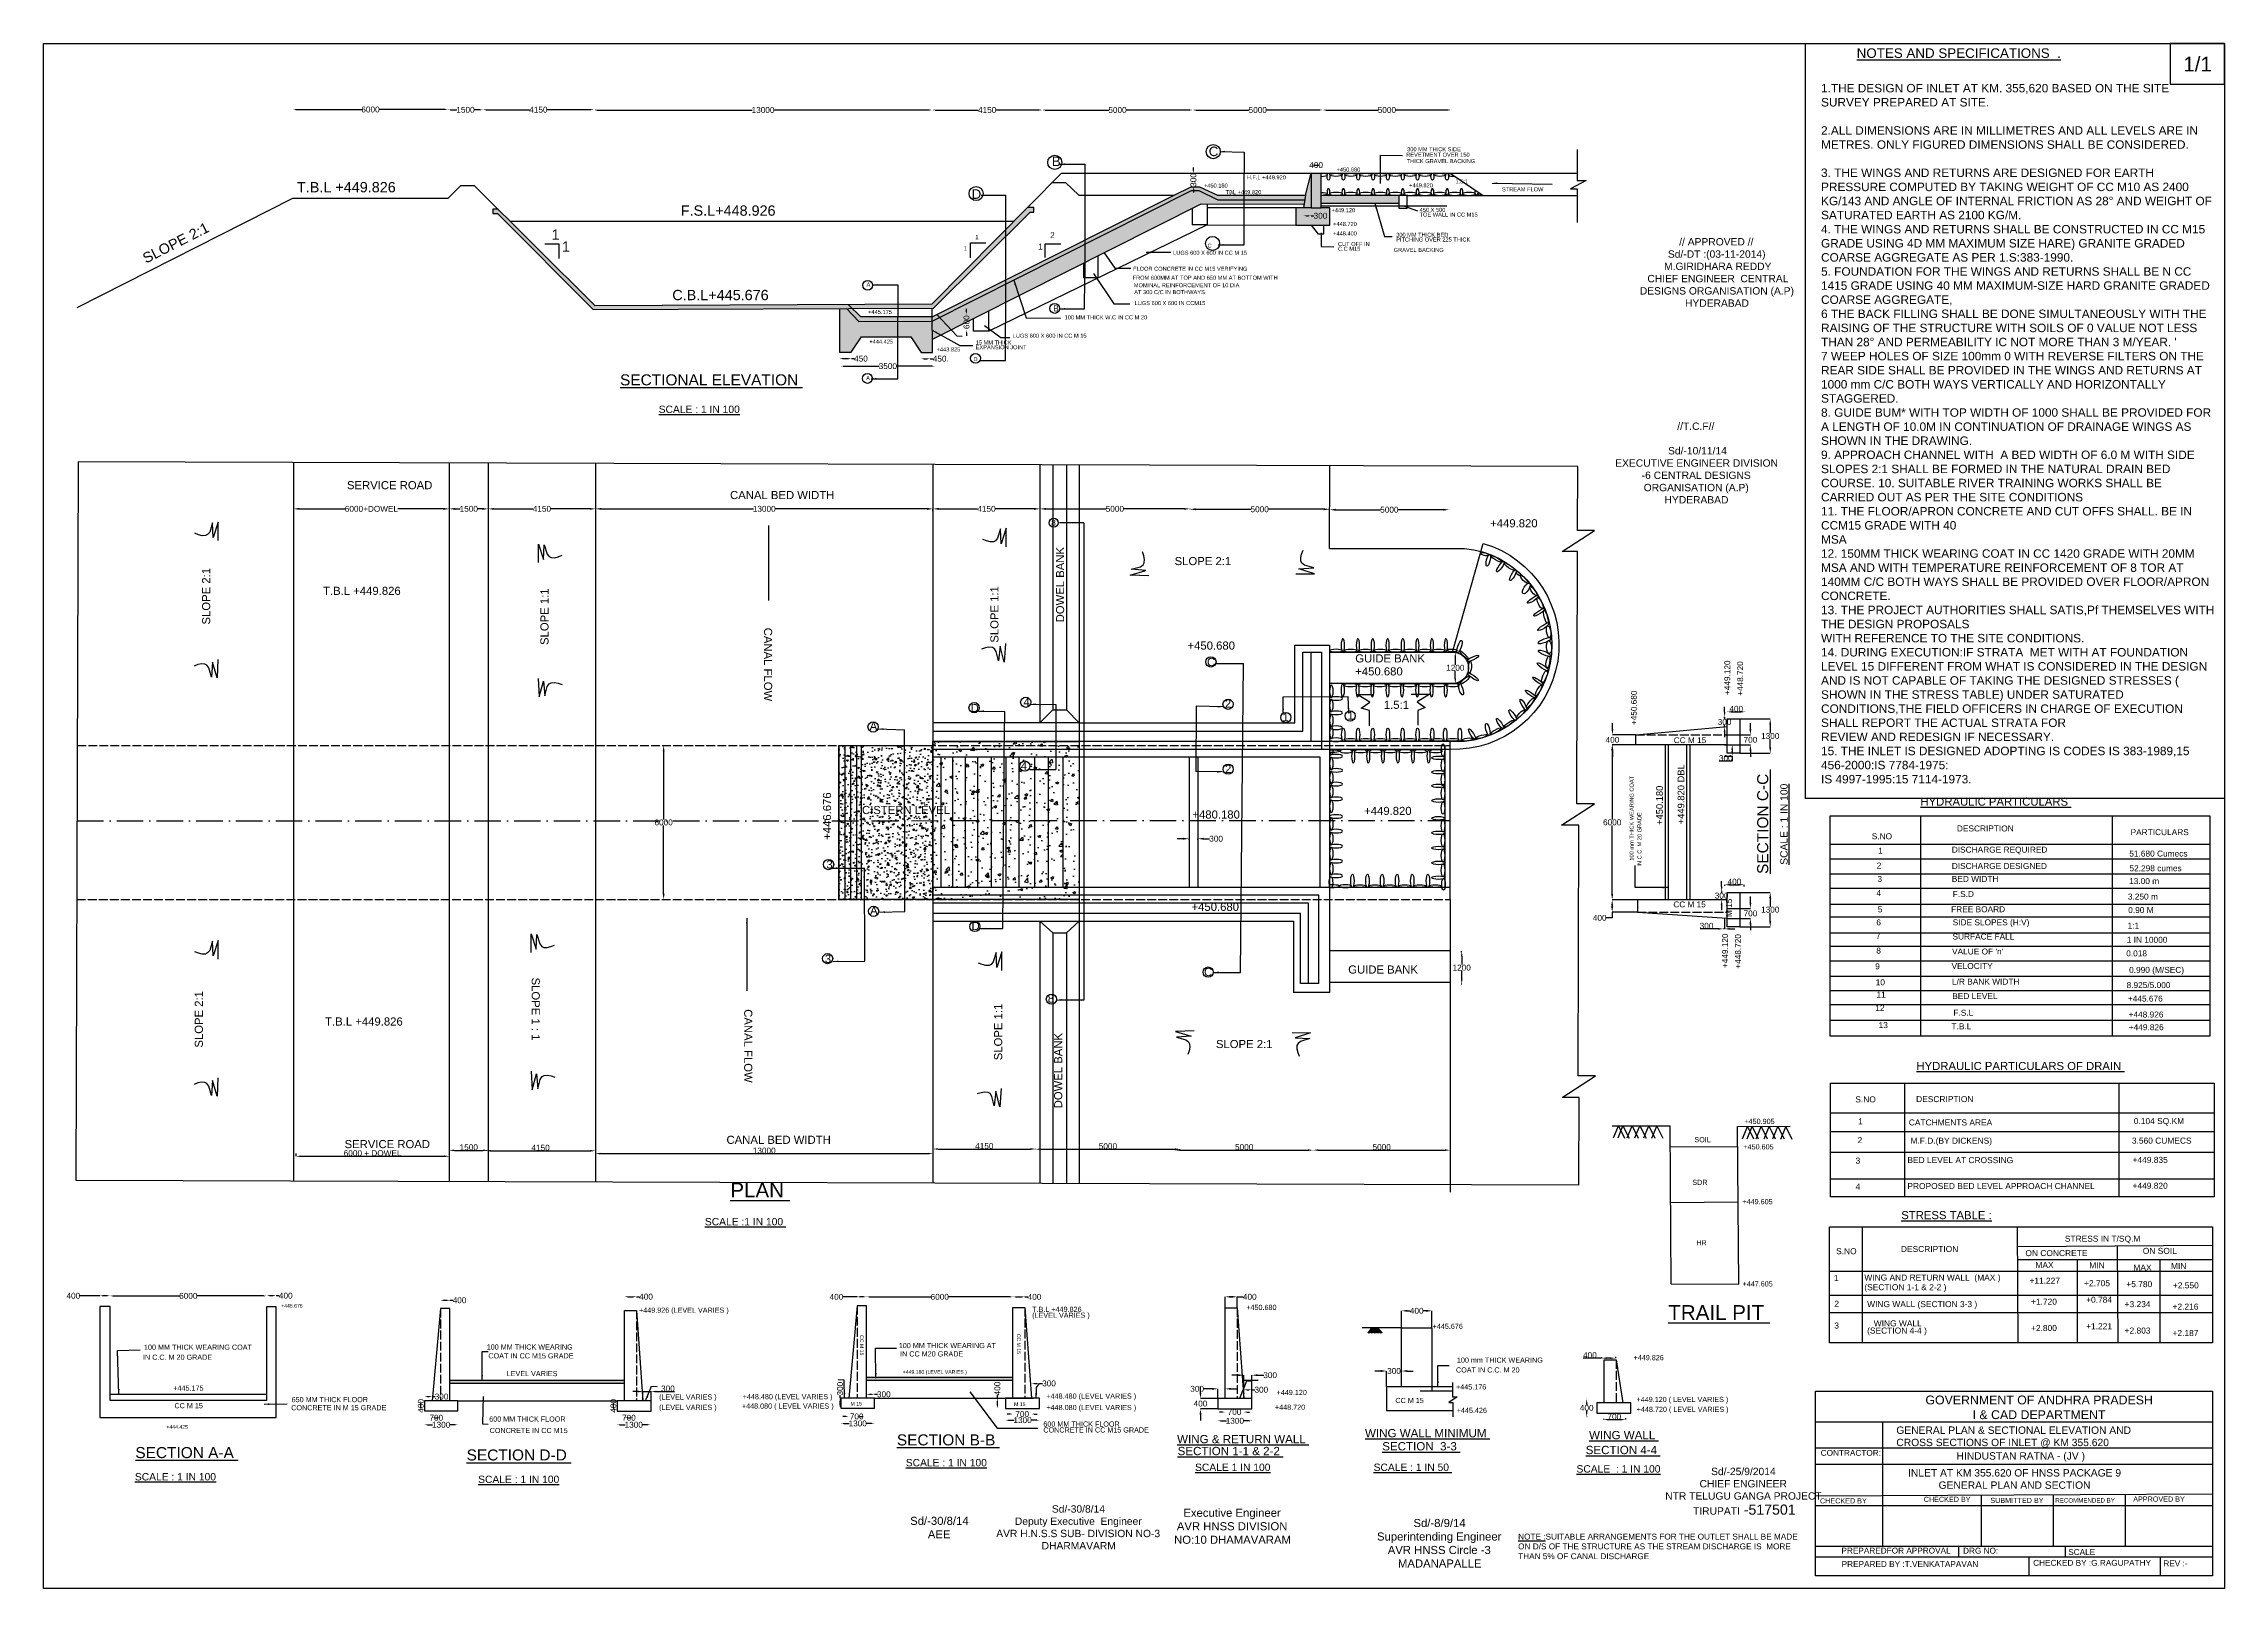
# Model space of a CAD drawing. Header units: millimetres. Extents: x 2025360 to 2173574, y 45568893 to 45673890.
import ezdxf

# ---------------------------------------------------------------- set-up
doc = ezdxf.new("R2010")
doc.units = ezdxf.units.MM
doc.header["$MEASUREMENT"] = 0
doc.linetypes.add('ACAD_ISO02W100', pattern=[15, 12, -3])
doc.linetypes.add('ACAD_ISO10W100', pattern=[18, 12, -3, 0, -3])
for name, color, linetype in [('DIMENSIONS', 7, 'Continuous'), ('DRAWING', 2, 'Continuous'), ('TEXT', 7, 'Continuous'), ('TEXT @ 1', 7, 'Continuous')]:
    doc.layers.add(name, color=color, linetype=linetype)
doc.styles.add('Annotative', font='arial.ttf', dxfattribs={"height": 250})
doc.styles.get("Standard").update_dxf_attribs({"font": 'arial.ttf', "height": 400})
doc.dimstyles.new('Annotative', dxfattribs={"dimscale": 0, "dimtxt": 550, "dimasz": 400, "dimexe": 0.18, "dimexo": 0.0625, "dimgap": 0.09, "dimtad": 0, "dimtih": 1, "dimtoh": 1, "dimdec": 4, "dimzin": 0, "dimdsep": 46, "dimtxsty": 'Standard', "dimcen": 0.09, "dimadec": 0, "dimazin": 0, "dimtfac": 1, "dimtdec": 4, "dimtofl": 0, "dimtmove": 0, "dimatfit": 3, "dimfxl": 1, "dimtolj": 1, "dimtzin": 0, "dimarcsym": 0})
doc.dimstyles.new('ISO-25', dxfattribs={"dimtxt": 400, "dimasz": 350, "dimexe": 1.25, "dimexo": 0.625, "dimtad": 1, "dimtih": 1, "dimtoh": 1, "dimdec": 0, "dimtxsty": 'Standard', "dimcen": 2.5, "dimdle": 1.25, "dimclrt": 256, "dimadec": 0, "dimazin": 0, "dimtfac": 1, "dimtdec": 0, "dimtmove": 0, "dimatfit": 3, "dimfxl": 1, "dimarcsym": 0})
doc.dimstyles.get("Standard").update_dxf_attribs({"dimtxt": 400, "dimasz": 200, "dimexe": 0.18, "dimexo": 0.0625, "dimgap": 0.09, "dimtad": 0, "dimdec": 0, "dimzin": 0, "dimdsep": 46, "dimtxsty": 'Standard', "dimcen": 0.09, "dimse1": 1, "dimse2": 1, "dimadec": 0, "dimazin": 0, "dimtfac": 1, "dimtdec": 0, "dimtofl": 0, "dimtmove": 0, "dimatfit": 3, "dimfxl": 1, "dimtolj": 1, "dimtzin": 0, "dimarcsym": 0})
pattern_1 = [(37.5, (0, 0), (-4.72450186, 144.51178268), [0, -114, 0, -127.5, 0, -121.875]), (7.5, (0, 0), (132.7332529, 211.6609549), [0, -61.5, 0, -102.75, 0, -39.375]), (327.5, (-92.25, 0), (233.56063963, 0.424429), [0, -37.5, 0, -135, 0, -176.25]), (317.5, (-92.25, 0), (225.4594953, 65.8256674), [0, -18.75, 0, -88.5, 0, -101.25])]

# ---------------------------------------------------------------- blocks, each defined once
blk = doc.blocks.new('*D54')
at = {"layer": 'Defpoints', "color": 0, "transparency": 16777216}
for p in [(2052847, 45669409), (2042306, 45663391), (2052847, 45663391)]:
    blk.add_point(p, dxfattribs=at)
at = {"layer": 'TEXT', "color": 0, "lineweight": -2, "transparency": 16777216}
for p, q in [((2042506, 45669409), (2046979, 45669409)), ((2052647, 45669409), (2048174, 45669409))]:
    blk.add_line(p, q, dxfattribs=at)
at = {"layer": 'TEXT', "color": 0, "transparency": 16777216}
for points in [[(2042506, 45669442), (2042506, 45669375), (2042306, 45669409)], [(2052647, 45669442), (2052647, 45669375), (2052847, 45669409)]]:
    blk.add_solid(points, dxfattribs=at)
at = {"layer": 'TEXT', "color": 0, "transparency": 16777216, "insert": (2047576, 45669409), "char_height": 400, "attachment_point": 5}
blk.add_mtext('\\A1;6000', dxfattribs=at)
blk = doc.blocks.new('*D55')
at = {"layer": 'Defpoints', "color": 0, "transparency": 16777216}
for p in [(2052847, 45669409), (2055216, 45669409), (2055216, 45669388)]:
    blk.add_point(p, dxfattribs=at)
at = {"layer": 'TEXT', "color": 0, "lineweight": -2, "transparency": 16777216}
for p, q in [((2053047, 45669388), (2053453, 45669388)), ((2055016, 45669388), (2054609, 45669388))]:
    blk.add_line(p, q, dxfattribs=at)
at = {"layer": 'TEXT', "color": 0, "transparency": 16777216}
for points in [[(2053047, 45669422), (2053047, 45669355), (2052847, 45669388)], [(2055016, 45669422), (2055016, 45669355), (2055216, 45669388)]]:
    blk.add_solid(points, dxfattribs=at)
at = {"layer": 'TEXT', "color": 0, "transparency": 16777216, "insert": (2054031, 45669388), "char_height": 400, "attachment_point": 5}
blk.add_mtext('\\A1;1500', dxfattribs=at)
blk = doc.blocks.new('*D56')
at = {"layer": 'Defpoints', "color": 0, "transparency": 16777216}
for p in [(2055216, 45669388), (2062762, 45669397), (2062762, 45669388)]:
    blk.add_point(p, dxfattribs=at)
at = {"layer": 'TEXT', "color": 0, "lineweight": -2, "transparency": 16777216}
for p, q in [((2055416, 45669397), (2058384, 45669397)), ((2062562, 45669397), (2059594, 45669397))]:
    blk.add_line(p, q, dxfattribs=at)
at = {"layer": 'TEXT', "color": 0, "transparency": 16777216}
for points in [[(2055416, 45669430), (2055416, 45669363), (2055216, 45669397)], [(2062562, 45669430), (2062562, 45669363), (2062762, 45669397)]]:
    blk.add_solid(points, dxfattribs=at)
at = {"layer": 'TEXT', "color": 0, "transparency": 16777216, "insert": (2058989, 45669397), "char_height": 400, "attachment_point": 5}
blk.add_mtext('\\A1;4150', dxfattribs=at)
blk = doc.blocks.new('*D57')
at = {"layer": 'Defpoints', "color": 0, "transparency": 16777216}
for p in [(2062762, 45669397), (2085748, 45669397), (2085748, 45669377)]:
    blk.add_point(p, dxfattribs=at)
at = {"layer": 'TEXT', "color": 0, "lineweight": -2, "transparency": 16777216}
for p, q in [((2062962, 45669377), (2073522, 45669377)), ((2085548, 45669377), (2074988, 45669377))]:
    blk.add_line(p, q, dxfattribs=at)
at = {"layer": 'TEXT', "color": 0, "transparency": 16777216}
for points in [[(2062962, 45669410), (2062962, 45669344), (2062762, 45669377)], [(2085548, 45669410), (2085548, 45669344), (2085748, 45669377)]]:
    blk.add_solid(points, dxfattribs=at)
at = {"layer": 'TEXT', "color": 0, "transparency": 16777216, "insert": (2074255, 45669377), "char_height": 400, "attachment_point": 5}
blk.add_mtext('\\A1;13000', dxfattribs=at)
blk = doc.blocks.new('*D58')
at = {"layer": 'Defpoints', "color": 0, "transparency": 16777216}
for p in [(2085748, 45669377), (2093227, 45669377), (2093227, 45669377)]:
    blk.add_point(p, dxfattribs=at)
at = {"layer": 'TEXT', "color": 0, "lineweight": -2, "transparency": 16777216}
for p, q in [((2085948, 45669377), (2088883, 45669377)), ((2093027, 45669377), (2090092, 45669377))]:
    blk.add_line(p, q, dxfattribs=at)
at = {"layer": 'TEXT', "color": 0, "transparency": 16777216}
for points in [[(2085948, 45669410), (2085948, 45669344), (2085748, 45669377)], [(2093027, 45669410), (2093027, 45669344), (2093227, 45669377)]]:
    blk.add_solid(points, dxfattribs=at)
at = {"layer": 'TEXT', "color": 0, "transparency": 16777216, "insert": (2089487, 45669377), "char_height": 400, "attachment_point": 5}
blk.add_mtext('\\A1;4150', dxfattribs=at)
blk = doc.blocks.new('*D59')
at = {"layer": 'Defpoints', "color": 0, "transparency": 16777216}
for p in [(2093227, 45669377), (2103460, 45669377), (2103460, 45669377)]:
    blk.add_point(p, dxfattribs=at)
at = {"layer": 'TEXT', "color": 0, "lineweight": -2, "transparency": 16777216}
for p, q in [((2093427, 45669377), (2097747, 45669377)), ((2103260, 45669377), (2098940, 45669377))]:
    blk.add_line(p, q, dxfattribs=at)
at = {"layer": 'TEXT', "color": 0, "transparency": 16777216}
for points in [[(2093427, 45669410), (2093427, 45669344), (2093227, 45669377)], [(2103260, 45669410), (2103260, 45669344), (2103460, 45669377)]]:
    blk.add_solid(points, dxfattribs=at)
at = {"layer": 'TEXT', "color": 0, "transparency": 16777216, "insert": (2098344, 45669377), "char_height": 400, "attachment_point": 5}
blk.add_mtext('\\A1;5000', dxfattribs=at)
blk = doc.blocks.new('*D60')
at = {"layer": 'Defpoints', "color": 0, "transparency": 16777216}
for p in [(2103460, 45669377), (2112295, 45669377), (2112295, 45669377)]:
    blk.add_point(p, dxfattribs=at)
at = {"layer": 'TEXT', "color": 0, "lineweight": -2, "transparency": 16777216}
for p, q in [((2103660, 45669377), (2107281, 45669377)), ((2112095, 45669377), (2108474, 45669377))]:
    blk.add_line(p, q, dxfattribs=at)
at = {"layer": 'TEXT', "color": 0, "transparency": 16777216}
for points in [[(2103660, 45669410), (2103660, 45669344), (2103460, 45669377)], [(2112095, 45669410), (2112095, 45669344), (2112295, 45669377)]]:
    blk.add_solid(points, dxfattribs=at)
at = {"layer": 'TEXT', "color": 0, "transparency": 16777216, "insert": (2107877, 45669377), "char_height": 400, "attachment_point": 5}
blk.add_mtext('\\A1;5000', dxfattribs=at)
blk = doc.blocks.new('*D61')
at = {"layer": 'Defpoints', "color": 0, "transparency": 16777216}
for p in [(2112295, 45669377), (2121011, 45669377), (2121011, 45669377)]:
    blk.add_point(p, dxfattribs=at)
at = {"layer": 'TEXT', "color": 0, "lineweight": -2, "transparency": 16777216}
for p, q in [((2112495, 45669377), (2116056, 45669377)), ((2120811, 45669377), (2117250, 45669377))]:
    blk.add_line(p, q, dxfattribs=at)
at = {"layer": 'TEXT', "color": 0, "transparency": 16777216}
for points in [[(2112495, 45669410), (2112495, 45669344), (2112295, 45669377)], [(2120811, 45669410), (2120811, 45669344), (2121011, 45669377)]]:
    blk.add_solid(points, dxfattribs=at)
at = {"layer": 'TEXT', "color": 0, "transparency": 16777216, "insert": (2116653, 45669377), "char_height": 400, "attachment_point": 5}
blk.add_mtext('\\A1;5000', dxfattribs=at)
blk = doc.blocks.new('*D62')
at = {"layer": 'Defpoints', "color": 0, "transparency": 16777216}
for p in [(2079447, 45652907), (2080262, 45652917), (2080262, 45652479)]:
    blk.add_point(p, dxfattribs=at)
at = {"layer": 'TEXT', "color": 0, "lineweight": -2, "transparency": 16777216}
for p, q in [((2079647, 45652479), (2080062, 45652479)), ((2080262, 45652479), (2080462, 45652479))]:
    blk.add_line(p, q, dxfattribs=at)
at = {"layer": 'TEXT', "color": 0, "transparency": 16777216}
for points in [[(2079647, 45652513), (2079647, 45652446), (2079447, 45652479)], [(2080062, 45652513), (2080062, 45652446), (2080262, 45652479)]]:
    blk.add_solid(points, dxfattribs=at)
at = {"layer": 'TEXT', "color": 0, "transparency": 16777216, "insert": (2080911, 45652479), "char_height": 400, "attachment_point": 5}
blk.add_mtext('\\A1;450', dxfattribs=at)
blk = doc.blocks.new('*D63')
at = {"layer": 'Defpoints', "color": 0, "transparency": 16777216}
for p in [(2079534, 45651997), (2085938, 45651997), (2085938, 45651968)]:
    blk.add_point(p, dxfattribs=at)
at = {"layer": 'TEXT', "color": 0, "lineweight": -2, "transparency": 16777216}
for p, q in [((2079734, 45651968), (2082139, 45651968)), ((2085738, 45651968), (2083332, 45651968))]:
    blk.add_line(p, q, dxfattribs=at)
at = {"layer": 'TEXT', "color": 0, "transparency": 16777216}
for points in [[(2079734, 45652001), (2079734, 45651935), (2079534, 45651968)], [(2085738, 45652001), (2085738, 45651935), (2085938, 45651968)]]:
    blk.add_solid(points, dxfattribs=at)
at = {"layer": 'TEXT', "color": 0, "transparency": 16777216, "insert": (2082736, 45651968), "char_height": 400, "attachment_point": 5}
blk.add_mtext('\\A1;3500', dxfattribs=at)
blk = doc.blocks.new('*D64')
at = {"layer": 'Defpoints', "color": 0, "transparency": 16777216}
for p in [(2084992, 45652899), (2085619, 45652899), (2085619, 45652470)]:
    blk.add_point(p, dxfattribs=at)
at = {"layer": 'TEXT', "color": 0, "lineweight": -2, "transparency": 16777216}
for p, q in [((2085192, 45652470), (2085419, 45652470)), ((2085619, 45652470), (2085819, 45652470))]:
    blk.add_line(p, q, dxfattribs=at)
at = {"layer": 'TEXT', "color": 0, "transparency": 16777216}
for points in [[(2085192, 45652503), (2085192, 45652436), (2084992, 45652470)], [(2085419, 45652503), (2085419, 45652436), (2085619, 45652470)]]:
    blk.add_solid(points, dxfattribs=at)
at = {"layer": 'TEXT', "color": 0, "transparency": 16777216, "insert": (2086335, 45652470), "char_height": 400, "attachment_point": 5}
blk.add_mtext('\\A1;450.', dxfattribs=at)
blk = doc.blocks.new('*D65')
at = {"layer": 'Defpoints', "color": 0, "transparency": 16777216}
for p in [(2086063, 45655469), (2087038, 45654438), (2088084, 45654438)]:
    blk.add_point(p, dxfattribs=at)
at = {"layer": 'TEXT', "color": 0, "lineweight": -2, "transparency": 16777216}
for p, q in [((2088084, 45655669), (2088084, 45655869)), ((2088084, 45654238), (2088084, 45654038))]:
    blk.add_line(p, q, dxfattribs=at)
at = {"layer": 'TEXT', "color": 0, "transparency": 16777216}
for points in [[(2088051, 45655669), (2088118, 45655669), (2088084, 45655469)], [(2088051, 45654238), (2088118, 45654238), (2088084, 45654438)]]:
    blk.add_solid(points, dxfattribs=at)
at = {"layer": 'TEXT', "color": 0, "transparency": 16777216, "insert": (2088084, 45654954), "char_height": 400, "attachment_point": 5, "rotation": 90}
blk.add_mtext('\\A1;600', dxfattribs=at)
blk = doc.blocks.new('*D66')
at = {"layer": 'Defpoints', "color": 0, "transparency": 16777216}
for p in [(2103463, 45665076), (2103505, 45665076), (2103463, 45664166)]:
    blk.add_point(p, dxfattribs=at)
at = {"layer": 'TEXT', "color": 0, "lineweight": -2, "transparency": 16777216}
for p, q in [((2103505, 45665276), (2103505, 45665476)), ((2103505, 45663966), (2103505, 45663766))]:
    blk.add_line(p, q, dxfattribs=at)
at = {"layer": 'TEXT', "color": 0, "transparency": 16777216}
for points in [[(2103471, 45665276), (2103538, 45665276), (2103505, 45665076)], [(2103471, 45663966), (2103538, 45663966), (2103505, 45664166)]]:
    blk.add_solid(points, dxfattribs=at)
at = {"layer": 'TEXT', "color": 0, "transparency": 16777216, "insert": (2103505, 45664621), "char_height": 400, "attachment_point": 5, "rotation": 90}
blk.add_mtext('\\A1;300', dxfattribs=at)
blk = doc.blocks.new('*D67')
at = {"layer": 'Defpoints', "color": 0, "transparency": 16777216}
for p in [(2111499, 45665076), (2112190, 45665633), (2112190, 45665073)]:
    blk.add_point(p, dxfattribs=at)
at = {"layer": 'TEXT', "color": 0, "lineweight": -2, "transparency": 16777216}
blk.add_line((2111699, 45665633), (2111990, 45665633), dxfattribs=at)
at = {"layer": 'TEXT', "color": 0, "transparency": 16777216}
for points in [[(2111699, 45665667), (2111699, 45665600), (2111499, 45665633)], [(2111990, 45665667), (2111990, 45665600), (2112190, 45665633)]]:
    blk.add_solid(points, dxfattribs=at)
at = {"layer": 'TEXT', "color": 0, "transparency": 16777216, "insert": (2111844, 45665633), "char_height": 400, "attachment_point": 5}
blk.add_mtext('\\A1;400', dxfattribs=at)
blk = doc.blocks.new('*D68')
at = {"layer": 'Defpoints', "color": 0, "transparency": 16777216}
for p in [(2110983, 45662724), (2111499, 45662724), (2111499, 45662186)]:
    blk.add_point(p, dxfattribs=at)
at = {"layer": 'TEXT', "color": 0, "lineweight": -2, "transparency": 16777216}
for p, q in [((2111183, 45662186), (2111299, 45662186)), ((2111499, 45662186), (2111699, 45662186))]:
    blk.add_line(p, q, dxfattribs=at)
at = {"layer": 'TEXT', "color": 0, "transparency": 16777216}
for points in [[(2111183, 45662219), (2111183, 45662152), (2110983, 45662186)], [(2111299, 45662219), (2111299, 45662152), (2111499, 45662186)]]:
    blk.add_solid(points, dxfattribs=at)
at = {"layer": 'TEXT', "color": 0, "transparency": 16777216, "insert": (2112140, 45662186), "char_height": 400, "attachment_point": 5}
blk.add_mtext('\\A1;300', dxfattribs=at)
blk = doc.blocks.new('*D137')
at = {"layer": 'Defpoints', "color": 0, "transparency": 16777216}
for p in [(2042348, 45643200), (2052932, 45643025), (2052932, 45642267)]:
    blk.add_point(p, dxfattribs=at)
at = {"layer": 'TEXT', "color": 0, "lineweight": -2, "transparency": 16777216}
for p, q in [((2042348, 45643200), (2042348, 45642267)), ((2052932, 45643024), (2052932, 45642267)), ((2042748, 45642267), (2045851, 45642267)), ((2052532, 45642267), (2049429, 45642267))]:
    blk.add_line(p, q, dxfattribs=at)
at = {"layer": 'TEXT', "color": 0, "transparency": 16777216}
for points in [[(2042748, 45642333), (2042748, 45642200), (2042348, 45642267)], [(2052532, 45642333), (2052532, 45642200), (2052932, 45642267)]]:
    blk.add_solid(points, dxfattribs=at)
at = {"layer": 'TEXT', "color": 0, "transparency": 16777216, "insert": (2047640, 45642267), "char_height": 400, "attachment_point": 5}
blk.add_mtext('\\A1;6000+DOWEL', dxfattribs=at)
blk = doc.blocks.new('*D136')
at = {"layer": 'Defpoints', "color": 0, "transparency": 16777216}
for p in [(2052932, 45642267), (2055581, 45642267), (2055581, 45642267)]:
    blk.add_point(p, dxfattribs=at)
at = {"layer": 'TEXT', "color": 0, "lineweight": -2, "transparency": 16777216}
for p, q in [((2052932, 45642267), (2052932, 45642267)), ((2053332, 45642267), (2053679, 45642267)), ((2055181, 45642267), (2054835, 45642267)), ((2055581, 45642267), (2055581, 45642267))]:
    blk.add_line(p, q, dxfattribs=at)
at = {"layer": 'TEXT', "color": 0, "transparency": 16777216}
for points in [[(2053332, 45642333), (2053332, 45642200), (2052932, 45642267)], [(2055181, 45642333), (2055181, 45642200), (2055581, 45642267)]]:
    blk.add_solid(points, dxfattribs=at)
at = {"layer": 'TEXT', "color": 0, "transparency": 16777216, "insert": (2054257, 45642267), "char_height": 400, "attachment_point": 5}
blk.add_mtext('\\A1;1500', dxfattribs=at)
blk = doc.blocks.new('*D135')
at = {"layer": 'Defpoints', "color": 0, "transparency": 16777216}
for p in [(2055581, 45642267), (2062867, 45642267), (2062867, 45642267)]:
    blk.add_point(p, dxfattribs=at)
at = {"layer": 'TEXT', "color": 0, "lineweight": -2, "transparency": 16777216}
for p, q in [((2055581, 45642267), (2055581, 45642266)), ((2055981, 45642267), (2058619, 45642267)), ((2062467, 45642267), (2059829, 45642267)), ((2062867, 45642267), (2062867, 45642266))]:
    blk.add_line(p, q, dxfattribs=at)
at = {"layer": 'TEXT', "color": 0, "transparency": 16777216}
for points in [[(2055981, 45642333), (2055981, 45642200), (2055581, 45642267)], [(2062467, 45642333), (2062467, 45642200), (2062867, 45642267)]]:
    blk.add_solid(points, dxfattribs=at)
at = {"layer": 'TEXT', "color": 0, "transparency": 16777216, "insert": (2059224, 45642267), "char_height": 400, "attachment_point": 5}
blk.add_mtext('\\A1;4150', dxfattribs=at)
blk = doc.blocks.new('*D134')
at = {"layer": 'Defpoints', "color": 0, "transparency": 16777216}
for p in [(2062867, 45642266), (2085806, 45642267), (2085806, 45642105)]:
    blk.add_point(p, dxfattribs=at)
at = {"layer": 'TEXT', "color": 0, "lineweight": -2, "transparency": 16777216}
for p, q in [((2062867, 45642267), (2062867, 45642267)), ((2063267, 45642267), (2073603, 45642267)), ((2085406, 45642267), (2075070, 45642267)), ((2085806, 45642105), (2085806, 45642267))]:
    blk.add_line(p, q, dxfattribs=at)
at = {"layer": 'TEXT', "color": 0, "transparency": 16777216}
for points in [[(2063267, 45642333), (2063267, 45642200), (2062867, 45642267)], [(2085406, 45642333), (2085406, 45642200), (2085806, 45642267)]]:
    blk.add_solid(points, dxfattribs=at)
at = {"layer": 'TEXT', "color": 0, "transparency": 16777216, "insert": (2074336, 45642267), "char_height": 400, "attachment_point": 5}
blk.add_mtext('\\A1;13000', dxfattribs=at)
blk = doc.blocks.new('*D133')
at = {"layer": 'Defpoints', "color": 0, "transparency": 16777216}
for p in [(2085806, 45642267), (2093077, 45642267), (2093077, 45642267)]:
    blk.add_point(p, dxfattribs=at)
at = {"layer": 'TEXT', "color": 0, "lineweight": -2, "transparency": 16777216}
for p, q in [((2085806, 45642267), (2085806, 45642267)), ((2086206, 45642267), (2088837, 45642267)), ((2092677, 45642267), (2090046, 45642267)), ((2093077, 45642267), (2093077, 45642267))]:
    blk.add_line(p, q, dxfattribs=at)
at = {"layer": 'TEXT', "color": 0, "transparency": 16777216}
for points in [[(2086206, 45642334), (2086206, 45642200), (2085806, 45642267)], [(2092677, 45642334), (2092677, 45642200), (2093077, 45642267)]]:
    blk.add_solid(points, dxfattribs=at)
at = {"layer": 'TEXT', "color": 0, "transparency": 16777216, "insert": (2089441, 45642267), "char_height": 400, "attachment_point": 5}
blk.add_mtext('\\A1;4150', dxfattribs=at)
blk = doc.blocks.new('*D132')
at = {"layer": 'Defpoints', "color": 0, "transparency": 16777216}
for p in [(2093077, 45642267), (2103256, 45642267), (2103256, 45642267)]:
    blk.add_point(p, dxfattribs=at)
at = {"layer": 'TEXT', "color": 0, "lineweight": -2, "transparency": 16777216}
for p, q in [((2093077, 45642267), (2093077, 45642267)), ((2093477, 45642267), (2097570, 45642267)), ((2102856, 45642267), (2098763, 45642267)), ((2103256, 45642267), (2103256, 45642267))]:
    blk.add_line(p, q, dxfattribs=at)
at = {"layer": 'TEXT', "color": 0, "transparency": 16777216}
for points in [[(2093477, 45642333), (2093477, 45642200), (2093077, 45642267)], [(2102856, 45642333), (2102856, 45642200), (2103256, 45642267)]]:
    blk.add_solid(points, dxfattribs=at)
at = {"layer": 'TEXT', "color": 0, "transparency": 16777216, "insert": (2098166, 45642267), "char_height": 400, "attachment_point": 5}
blk.add_mtext('\\A1;5000', dxfattribs=at)
blk = doc.blocks.new('*D131')
at = {"layer": 'Defpoints', "color": 0, "transparency": 16777216}
for p in [(2103256, 45642267), (2112762, 45642238), (2112762, 45642238)]:
    blk.add_point(p, dxfattribs=at)
at = {"layer": 'TEXT', "color": 0, "lineweight": -2, "transparency": 16777216}
for p, q in [((2103256, 45642267), (2103256, 45642238)), ((2103656, 45642238), (2107412, 45642238)), ((2112362, 45642238), (2108606, 45642238)), ((2112762, 45642238), (2112762, 45642238))]:
    blk.add_line(p, q, dxfattribs=at)
at = {"layer": 'TEXT', "color": 0, "transparency": 16777216}
for points in [[(2103656, 45642305), (2103656, 45642171), (2103256, 45642238)], [(2112362, 45642305), (2112362, 45642171), (2112762, 45642238)]]:
    blk.add_solid(points, dxfattribs=at)
at = {"layer": 'TEXT', "color": 0, "transparency": 16777216, "insert": (2108009, 45642238), "char_height": 400, "attachment_point": 5}
blk.add_mtext('\\A1;5000', dxfattribs=at)
blk = doc.blocks.new('*D130')
at = {"layer": 'Defpoints', "color": 0, "transparency": 16777216}
for p in [(2112762, 45642209), (2120884, 45642209), (2120884, 45642209)]:
    blk.add_point(p, dxfattribs=at)
at = {"layer": 'TEXT', "color": 0, "lineweight": -2, "transparency": 16777216}
for p, q in [((2112762, 45642209), (2112762, 45642209)), ((2113162, 45642209), (2116226, 45642209)), ((2120484, 45642209), (2117420, 45642209)), ((2120884, 45642209), (2120884, 45642209))]:
    blk.add_line(p, q, dxfattribs=at)
at = {"layer": 'TEXT', "color": 0, "transparency": 16777216}
for points in [[(2113162, 45642275), (2113162, 45642142), (2112762, 45642209)], [(2120484, 45642275), (2120484, 45642142), (2120884, 45642209)]]:
    blk.add_solid(points, dxfattribs=at)
at = {"layer": 'TEXT', "color": 0, "transparency": 16777216, "insert": (2116823, 45642209), "char_height": 400, "attachment_point": 5}
blk.add_mtext('\\A1;5000', dxfattribs=at)
blk = doc.blocks.new('*D129')
at = {"layer": 'Defpoints', "color": 0, "transparency": 16777216}
for p in [(2067499, 45626186), (2067499, 45615721), (2067499, 45615721)]:
    blk.add_point(p, dxfattribs=at)
at = {"layer": 'TEXT', "color": 0, "lineweight": -2, "transparency": 16777216}
for p, q in [((2067499, 45626186), (2067499, 45626186)), ((2067499, 45625786), (2067499, 45621157)), ((2067499, 45616121), (2067499, 45620749)), ((2067499, 45615721), (2067499, 45615721))]:
    blk.add_line(p, q, dxfattribs=at)
at = {"layer": 'TEXT', "color": 0, "transparency": 16777216}
for points in [[(2067433, 45625786), (2067566, 45625786), (2067499, 45626186)], [(2067433, 45616121), (2067566, 45616121), (2067499, 45615721)]]:
    blk.add_solid(points, dxfattribs=at)
at = {"layer": 'TEXT', "color": 0, "transparency": 16777216, "insert": (2067499, 45620953), "char_height": 400, "attachment_point": 5}
blk.add_mtext('\\A1;6000', dxfattribs=at)
blk = doc.blocks.new('*D128')
at = {"layer": 'Defpoints', "color": 0, "transparency": 16777216}
for p in [(2103207, 45619798), (2103806, 45619846), (2103806, 45619798)]:
    blk.add_point(p, dxfattribs=at)
at = {"layer": 'TEXT', "color": 0, "lineweight": -2, "transparency": 16777216}
for p, q in [((2102807, 45619846), (2102407, 45619846)), ((2103207, 45619798), (2103207, 45619846)), ((2103806, 45619798), (2103806, 45619846)), ((2104206, 45619846), (2104606, 45619846))]:
    blk.add_line(p, q, dxfattribs=at)
at = {"layer": 'TEXT', "color": 0, "transparency": 16777216}
for points in [[(2102807, 45619913), (2102807, 45619779), (2103207, 45619846)], [(2104206, 45619913), (2104206, 45619779), (2103806, 45619846)]]:
    blk.add_solid(points, dxfattribs=at)
at = {"layer": 'TEXT', "color": 0, "transparency": 16777216, "insert": (2105047, 45619846), "char_height": 400, "attachment_point": 5}
blk.add_mtext('\\A1;300', dxfattribs=at)
blk = doc.blocks.new('*D117')
at = {"layer": 'Defpoints', "color": 0, "transparency": 16777216}
for p in [(2131984, 45626909), (2133568, 45626909), (2133568, 45626221)]:
    blk.add_point(p, dxfattribs=at)
at = {"layer": 'TEXT', "color": 0, "lineweight": -2, "transparency": 16777216}
for p, q in [((2133568, 45626909), (2131984, 45626909)), ((2131984, 45627309), (2131984, 45627709)), ((2133568, 45626221), (2131984, 45626221)), ((2131984, 45625821), (2131984, 45625421))]:
    blk.add_line(p, q, dxfattribs=at)
at = {"layer": 'TEXT', "color": 0, "transparency": 16777216}
for points in [[(2131918, 45627309), (2132051, 45627309), (2131984, 45626909)], [(2131918, 45625821), (2132051, 45625821), (2131984, 45626221)]]:
    blk.add_solid(points, dxfattribs=at)
at = {"layer": 'TEXT', "color": 0, "transparency": 16777216, "insert": (2131984, 45626565), "char_height": 400, "attachment_point": 5}
blk.add_mtext('\\A1;400', dxfattribs=at)
blk = doc.blocks.new('*D115')
at = {"layer": 'Defpoints', "color": 0, "transparency": 16777216}
for p in [(2133568, 45626221), (2131967, 45615698), (2133678, 45615698)]:
    blk.add_point(p, dxfattribs=at)
at = {"layer": 'TEXT', "color": 0, "lineweight": -2, "transparency": 16777216}
for p, q in [((2133568, 45626221), (2131967, 45626221)), ((2131967, 45625821), (2131967, 45621164)), ((2131967, 45616098), (2131967, 45620755)), ((2133678, 45615698), (2131967, 45615698))]:
    blk.add_line(p, q, dxfattribs=at)
at = {"layer": 'TEXT', "color": 0, "transparency": 16777216}
for points in [[(2131900, 45625821), (2132034, 45625821), (2131967, 45626221)], [(2131900, 45616098), (2132034, 45616098), (2131967, 45615698)]]:
    blk.add_solid(points, dxfattribs=at)
at = {"layer": 'TEXT', "color": 0, "transparency": 16777216, "insert": (2131967, 45620960), "char_height": 400, "attachment_point": 5}
blk.add_mtext('\\A1;6000', dxfattribs=at)
blk = doc.blocks.new('*D116')
at = {"layer": 'Defpoints', "color": 0, "transparency": 16777216}
for p in [(2131967, 45614865), (2133678, 45615698), (2133678, 45614865)]:
    blk.add_point(p, dxfattribs=at)
at = {"layer": 'TEXT', "color": 0, "lineweight": -2, "transparency": 16777216}
for p, q in [((2131967, 45614465), (2131567, 45614465)), ((2133678, 45615698), (2131967, 45615698)), ((2131967, 45615298), (2131967, 45615265)), ((2133678, 45614865), (2131967, 45614865)), ((2131967, 45614865), (2131967, 45614465))]:
    blk.add_line(p, q, dxfattribs=at)
at = {"layer": 'TEXT', "color": 0, "transparency": 16777216}
for points in [[(2131901, 45615298), (2132034, 45615298), (2131967, 45615698)], [(2131901, 45615265), (2132034, 45615265), (2131967, 45614865)]]:
    blk.add_solid(points, dxfattribs=at)
at = {"layer": 'TEXT', "color": 0, "transparency": 16777216, "insert": (2131118, 45614465), "char_height": 400, "attachment_point": 5}
blk.add_mtext('\\A1;400', dxfattribs=at)
blk = doc.blocks.new('*D127')
at = {"layer": 'Defpoints', "color": 0, "transparency": 16777216}
for p in [(2139783, 45626909), (2141362, 45626909), (2139783, 45626221)]:
    blk.add_point(p, dxfattribs=at)
at = {"layer": 'TEXT', "color": 0, "lineweight": -2, "transparency": 16777216}
for p, q in [((2139783, 45626909), (2141362, 45626909)), ((2141362, 45627309), (2141362, 45627709)), ((2139783, 45626221), (2141362, 45626221)), ((2141362, 45625821), (2141362, 45625421))]:
    blk.add_line(p, q, dxfattribs=at)
at = {"layer": 'TEXT', "color": 0, "transparency": 16777216}
for points in [[(2141295, 45627309), (2141428, 45627309), (2141362, 45626909)], [(2141295, 45625821), (2141428, 45625821), (2141362, 45626221)]]:
    blk.add_solid(points, dxfattribs=at)
at = {"layer": 'TEXT', "color": 0, "transparency": 16777216, "insert": (2141362, 45626565), "char_height": 400, "attachment_point": 5}
blk.add_mtext('\\A1;700', dxfattribs=at)
blk = doc.blocks.new('*D126')
at = {"layer": 'Defpoints', "color": 0, "transparency": 16777216}
for p in [(2140637, 45627989), (2142708, 45627989), (2140637, 45625659)]:
    blk.add_point(p, dxfattribs=at)
at = {"layer": 'TEXT', "color": 0, "lineweight": -2, "transparency": 16777216}
for p, q in [((2140637, 45627989), (2142708, 45627989)), ((2142708, 45627589), (2142708, 45627028)), ((2142708, 45626059), (2142708, 45626619)), ((2140637, 45625659), (2142708, 45625659))]:
    blk.add_line(p, q, dxfattribs=at)
at = {"layer": 'TEXT', "color": 0, "transparency": 16777216}
for points in [[(2142642, 45627589), (2142775, 45627589), (2142708, 45627989)], [(2142642, 45626059), (2142775, 45626059), (2142708, 45625659)]]:
    blk.add_solid(points, dxfattribs=at)
at = {"layer": 'TEXT', "color": 0, "transparency": 16777216, "insert": (2142708, 45626824), "char_height": 400, "attachment_point": 5}
blk.add_mtext('\\A1;1300', dxfattribs=at)
blk = doc.blocks.new('*D125')
at = {"layer": 'Defpoints', "color": 0, "transparency": 16777216}
for p in [(2139783, 45615110), (2141362, 45615110), (2139783, 45614422)]:
    blk.add_point(p, dxfattribs=at)
at = {"layer": 'TEXT', "color": 0, "lineweight": -2, "transparency": 16777216}
for p, q in [((2141362, 45615510), (2141362, 45615910)), ((2139783, 45615110), (2141362, 45615110)), ((2139783, 45614422), (2141362, 45614422)), ((2141362, 45614022), (2141362, 45613622))]:
    blk.add_line(p, q, dxfattribs=at)
at = {"layer": 'TEXT', "color": 0, "transparency": 16777216}
for points in [[(2141295, 45615510), (2141428, 45615510), (2141362, 45615110)], [(2141295, 45614022), (2141428, 45614022), (2141362, 45614422)]]:
    blk.add_solid(points, dxfattribs=at)
at = {"layer": 'TEXT', "color": 0, "transparency": 16777216, "insert": (2141362, 45614766), "char_height": 400, "attachment_point": 5}
blk.add_mtext('\\A1;700', dxfattribs=at)
blk = doc.blocks.new('*D124')
at = {"layer": 'Defpoints', "color": 0, "transparency": 16777216}
for p in [(2140637, 45616190), (2142708, 45616190), (2140637, 45613860)]:
    blk.add_point(p, dxfattribs=at)
at = {"layer": 'TEXT', "color": 0, "lineweight": -2, "transparency": 16777216}
for p, q in [((2140637, 45616190), (2142708, 45616190)), ((2142708, 45615790), (2142708, 45615229)), ((2142708, 45614260), (2142708, 45614820)), ((2140637, 45613860), (2142708, 45613860))]:
    blk.add_line(p, q, dxfattribs=at)
at = {"layer": 'TEXT', "color": 0, "transparency": 16777216}
for points in [[(2142642, 45615790), (2142775, 45615790), (2142708, 45616190)], [(2142642, 45614260), (2142775, 45614260), (2142708, 45613860)]]:
    blk.add_solid(points, dxfattribs=at)
at = {"layer": 'TEXT', "color": 0, "transparency": 16777216, "insert": (2142708, 45615025), "char_height": 400, "attachment_point": 5}
blk.add_mtext('\\A1;1300', dxfattribs=at)
blk = doc.blocks.new('*D123')
at = {"layer": 'Defpoints', "color": 0, "transparency": 16777216}
for p in [(2117648, 45583668), (2116632, 45582611), (2117648, 45582611)]:
    blk.add_point(p, dxfattribs=at)
at = {"layer": 'TEXT', "color": 0, "lineweight": -2, "transparency": 16777216}
for p, q in [((2116232, 45583668), (2115832, 45583668)), ((2116632, 45582611), (2116632, 45583668)), ((2117648, 45582611), (2117648, 45583668)), ((2118048, 45583668), (2118448, 45583668))]:
    blk.add_line(p, q, dxfattribs=at)
at = {"layer": 'TEXT', "color": 0, "transparency": 16777216}
for points in [[(2116232, 45583735), (2116232, 45583601), (2116632, 45583668)], [(2118048, 45583735), (2118048, 45583601), (2117648, 45583668)]]:
    blk.add_solid(points, dxfattribs=at)
at = {"layer": 'TEXT', "color": 0, "transparency": 16777216, "insert": (2117140, 45583668), "char_height": 400, "attachment_point": 5}
blk.add_mtext('\\A1;300', dxfattribs=at)
blk = doc.blocks.new('*D122')
at = {"layer": 'Defpoints', "color": 0, "transparency": 16777216}
for p in [(2119718, 45587758), (2117648, 45586611), (2119718, 45586611)]:
    blk.add_point(p, dxfattribs=at)
at = {"layer": 'TEXT', "color": 0, "lineweight": -2, "transparency": 16777216}
for p, q in [((2117648, 45586611), (2117648, 45587759)), ((2118048, 45587758), (2118234, 45587758)), ((2119318, 45587758), (2119133, 45587758)), ((2119718, 45586611), (2119718, 45587759))]:
    blk.add_line(p, q, dxfattribs=at)
at = {"layer": 'TEXT', "color": 0, "transparency": 16777216}
for points in [[(2118048, 45587825), (2118048, 45587692), (2117648, 45587758)], [(2119318, 45587825), (2119318, 45587692), (2119718, 45587758)]]:
    blk.add_solid(points, dxfattribs=at)
at = {"layer": 'TEXT', "color": 0, "transparency": 16777216, "insert": (2118683, 45587758), "char_height": 400, "attachment_point": 5}
blk.add_mtext('\\A1;400', dxfattribs=at)
blk = doc.blocks.new('*D121')
at = {"layer": 'Defpoints', "color": 0, "transparency": 16777216}
for p in [(2105669, 45587957), (2106486, 45588712), (2106486, 45587957)]:
    blk.add_point(p, dxfattribs=at)
at = {"layer": 'TEXT', "color": 0, "lineweight": -2, "transparency": 16777216}
for p, q in [((2105669, 45587958), (2105669, 45588712)), ((2106069, 45588712), (2106086, 45588712)), ((2106486, 45587958), (2106486, 45588712)), ((2106486, 45588712), (2106886, 45588712))]:
    blk.add_line(p, q, dxfattribs=at)
at = {"layer": 'TEXT', "color": 0, "transparency": 16777216}
for points in [[(2106069, 45588778), (2106069, 45588645), (2105669, 45588712)], [(2106086, 45588778), (2106086, 45588645), (2106486, 45588712)]]:
    blk.add_solid(points, dxfattribs=at)
at = {"layer": 'TEXT', "color": 0, "transparency": 16777216, "insert": (2107335, 45588712), "char_height": 400, "attachment_point": 5}
blk.add_mtext('\\A1;400', dxfattribs=at)
blk = doc.blocks.new('*D120')
at = {"layer": 'Defpoints', "color": 0, "transparency": 16777216}
for p in [(2103985, 45581102), (2105164, 45581806), (2105164, 45581102)]:
    blk.add_point(p, dxfattribs=at)
at = {"layer": 'TEXT', "color": 0, "lineweight": -2, "transparency": 16777216}
for p, q in [((2103985, 45582206), (2103985, 45582606)), ((2105164, 45581806), (2103985, 45581806)), ((2105164, 45581102), (2103985, 45581102)), ((2103985, 45580702), (2103985, 45580302))]:
    blk.add_line(p, q, dxfattribs=at)
at = {"layer": 'TEXT', "color": 0, "transparency": 16777216}
for points in [[(2103919, 45582206), (2104052, 45582206), (2103985, 45581806)], [(2103919, 45580702), (2104052, 45580702), (2103985, 45581102)]]:
    blk.add_solid(points, dxfattribs=at)
at = {"layer": 'TEXT', "color": 0, "transparency": 16777216, "insert": (2103985, 45581454), "char_height": 400, "attachment_point": 5}
blk.add_mtext('\\A1;400', dxfattribs=at)
blk = doc.blocks.new('*D119')
at = {"layer": 'Defpoints', "color": 0, "transparency": 16777216}
for p in [(2105669, 45582455), (2105164, 45581806), (2105669, 45581806)]:
    blk.add_point(p, dxfattribs=at)
at = {"layer": 'TEXT', "color": 0, "lineweight": -2, "transparency": 16777216}
for p, q in [((2104764, 45582455), (2104199, 45582455)), ((2105164, 45581806), (2105164, 45582455)), ((2105669, 45581806), (2105669, 45582455)), ((2106069, 45582455), (2106469, 45582455))]:
    blk.add_line(p, q, dxfattribs=at)
at = {"layer": 'TEXT', "color": 0, "transparency": 16777216}
for points in [[(2104764, 45582522), (2104764, 45582388), (2105164, 45582455)], [(2106069, 45582522), (2106069, 45582388), (2105669, 45582455)]]:
    blk.add_solid(points, dxfattribs=at)
at = {"layer": 'TEXT', "color": 0, "transparency": 16777216, "insert": (2103758, 45582455), "char_height": 400, "attachment_point": 5}
blk.add_mtext('\\A1;300', dxfattribs=at)
blk = doc.blocks.new('*D118')
at = {"layer": 'Defpoints', "color": 0, "transparency": 16777216}
for p in [(2107480, 45583383), (2106927, 45581806), (2107480, 45581806)]:
    blk.add_point(p, dxfattribs=at)
at = {"layer": 'TEXT', "color": 0, "lineweight": -2, "transparency": 16777216}
for p, q in [((2106527, 45583383), (2106127, 45583383)), ((2106927, 45581806), (2106927, 45583383)), ((2107480, 45581806), (2107480, 45583383)), ((2107880, 45583383), (2108280, 45583383))]:
    blk.add_line(p, q, dxfattribs=at)
at = {"layer": 'TEXT', "color": 0, "transparency": 16777216}
for points in [[(2106527, 45583449), (2106527, 45583316), (2106927, 45583383)], [(2107880, 45583449), (2107880, 45583316), (2107480, 45583383)]]:
    blk.add_solid(points, dxfattribs=at)
at = {"layer": 'TEXT', "color": 0, "transparency": 16777216, "insert": (2108721, 45583383), "char_height": 400, "attachment_point": 5}
blk.add_mtext('\\A1;300', dxfattribs=at)
blk = doc.blocks.new('*D69')
at = {"layer": 'Defpoints', "color": 0, "transparency": 16777216}
for p in [(2029180, 45588049), (2029874, 45588780), (2029874, 45588049)]:
    blk.add_point(p, dxfattribs=at)
at = {"layer": 'TEXT', "color": 0, "lineweight": -2, "transparency": 16777216}
for p, q in [((2029180, 45588780), (2027830, 45588780)), ((2029674, 45588780), (2029380, 45588780))]:
    blk.add_line(p, q, dxfattribs=at)
at = {"layer": 'TEXT', "color": 0, "transparency": 16777216}
for points in [[(2029380, 45588814), (2029380, 45588747), (2029180, 45588780)], [(2029674, 45588814), (2029674, 45588747), (2029874, 45588780)]]:
    blk.add_solid(points, dxfattribs=at)
at = {"layer": 'TEXT', "color": 0, "transparency": 16777216, "insert": (2027380, 45588780), "char_height": 400, "attachment_point": 5}
blk.add_mtext('\\A1;400', dxfattribs=at)
blk = doc.blocks.new('*D70')
at = {"layer": 'Defpoints', "color": 0, "transparency": 16777216}
for p in [(2040514, 45588772), (2029874, 45581667), (2040514, 45581667)]:
    blk.add_point(p, dxfattribs=at)
at = {"layer": 'TEXT', "color": 0, "lineweight": -2, "transparency": 16777216}
for p, q in [((2030074, 45588772), (2034596, 45588772)), ((2040314, 45588772), (2035792, 45588772))]:
    blk.add_line(p, q, dxfattribs=at)
at = {"layer": 'TEXT', "color": 0, "transparency": 16777216}
for points in [[(2030074, 45588805), (2030074, 45588739), (2029874, 45588772)], [(2040314, 45588805), (2040314, 45588739), (2040514, 45588772)]]:
    blk.add_solid(points, dxfattribs=at)
at = {"layer": 'TEXT', "color": 0, "transparency": 16777216, "insert": (2035194, 45588772), "char_height": 400, "attachment_point": 5}
blk.add_mtext('\\A1;6000', dxfattribs=at)
blk = doc.blocks.new('*D71')
at = {"layer": 'Defpoints', "color": 0, "transparency": 16777216}
for p in [(2040514, 45588032), (2041170, 45588790), (2041170, 45588032)]:
    blk.add_point(p, dxfattribs=at)
at = {"layer": 'TEXT', "color": 0, "lineweight": -2, "transparency": 16777216}
for p, q in [((2040714, 45588790), (2040970, 45588790)), ((2041170, 45588790), (2041370, 45588790))]:
    blk.add_line(p, q, dxfattribs=at)
at = {"layer": 'TEXT', "color": 0, "transparency": 16777216}
for points in [[(2040714, 45588823), (2040714, 45588757), (2040514, 45588790)], [(2040970, 45588823), (2040970, 45588757), (2041170, 45588790)]]:
    blk.add_solid(points, dxfattribs=at)
at = {"layer": 'TEXT', "color": 0, "transparency": 16777216, "insert": (2041819, 45588790), "char_height": 400, "attachment_point": 5}
blk.add_mtext('\\A1;400', dxfattribs=at)
blk = doc.blocks.new('*D72')
at = {"layer": 'Defpoints', "color": 0, "transparency": 16777216}
for p in [(2052332, 45587911), (2052978, 45588476), (2052978, 45587911)]:
    blk.add_point(p, dxfattribs=at)
at = {"layer": 'TEXT', "color": 0, "lineweight": -2, "transparency": 16777216}
for p, q in [((2052532, 45588476), (2052778, 45588476)), ((2052978, 45588476), (2053178, 45588476))]:
    blk.add_line(p, q, dxfattribs=at)
at = {"layer": 'TEXT', "color": 0, "transparency": 16777216}
for points in [[(2052532, 45588510), (2052532, 45588443), (2052332, 45588476)], [(2052778, 45588510), (2052778, 45588443), (2052978, 45588476)]]:
    blk.add_solid(points, dxfattribs=at)
at = {"layer": 'TEXT', "color": 0, "transparency": 16777216, "insert": (2053627, 45588476), "char_height": 400, "attachment_point": 5}
blk.add_mtext('\\A1;400', dxfattribs=at)
blk = doc.blocks.new('*D73')
at = {"layer": 'Defpoints', "color": 0, "transparency": 16777216}
for p in [(2051765, 45581930), (2051243, 45581638), (2051765, 45581638)]:
    blk.add_point(p, dxfattribs=at)
at = {"layer": 'TEXT', "color": 0, "lineweight": -2, "transparency": 16777216}
for p, q in [((2051443, 45581930), (2051565, 45581930)), ((2051765, 45581930), (2051965, 45581930))]:
    blk.add_line(p, q, dxfattribs=at)
at = {"layer": 'TEXT', "color": 0, "transparency": 16777216}
for points in [[(2051443, 45581964), (2051443, 45581897), (2051243, 45581930)], [(2051565, 45581964), (2051565, 45581897), (2051765, 45581930)]]:
    blk.add_solid(points, dxfattribs=at)
at = {"layer": 'TEXT', "color": 0, "transparency": 16777216, "insert": (2052406, 45581930), "char_height": 400, "attachment_point": 5}
blk.add_mtext('\\A1;300', dxfattribs=at)
blk = doc.blocks.new('*D74')
at = {"layer": 'Defpoints', "color": 0, "transparency": 16777216}
for p in [(2050999, 45581638), (2051243, 45581638), (2051243, 45580957)]:
    blk.add_point(p, dxfattribs=at)
at = {"layer": 'TEXT', "color": 0, "lineweight": -2, "transparency": 16777216}
blk.add_line((2050999, 45581157), (2050999, 45581438), dxfattribs=at)
at = {"layer": 'TEXT', "color": 0, "transparency": 16777216}
for points in [[(2050966, 45581438), (2051032, 45581438), (2050999, 45581638)], [(2050966, 45581157), (2051032, 45581157), (2050999, 45580957)]]:
    blk.add_solid(points, dxfattribs=at)
at = {"layer": 'TEXT', "color": 0, "transparency": 16777216, "insert": (2050999, 45581298), "char_height": 400, "attachment_point": 5, "rotation": 90}
blk.add_mtext('\\A1;400', dxfattribs=at)
blk = doc.blocks.new('*D75')
at = {"layer": 'Defpoints', "color": 0, "transparency": 16777216}
for p in [(2051765, 45581638), (2052332, 45581638), (2052332, 45580488)]:
    blk.add_point(p, dxfattribs=at)
at = {"layer": 'TEXT', "color": 0, "lineweight": -2, "transparency": 16777216}
blk.add_line((2051965, 45580488), (2052132, 45580488), dxfattribs=at)
at = {"layer": 'TEXT', "color": 0, "transparency": 16777216}
for points in [[(2051965, 45580522), (2051965, 45580455), (2051765, 45580488)], [(2052132, 45580522), (2052132, 45580455), (2052332, 45580488)]]:
    blk.add_solid(points, dxfattribs=at)
at = {"layer": 'TEXT', "color": 0, "transparency": 16777216, "insert": (2052048, 45580488), "char_height": 400, "attachment_point": 5}
blk.add_mtext('\\A1;700', dxfattribs=at)
blk = doc.blocks.new('*D76')
at = {"layer": 'Defpoints', "color": 0, "transparency": 16777216}
for p in [(2051243, 45580957), (2053512, 45580957), (2053512, 45580012)]:
    blk.add_point(p, dxfattribs=at)
at = {"layer": 'TEXT', "color": 0, "lineweight": -2, "transparency": 16777216}
for p, q in [((2051443, 45580012), (2051800, 45580012)), ((2053312, 45580012), (2052955, 45580012))]:
    blk.add_line(p, q, dxfattribs=at)
at = {"layer": 'TEXT', "color": 0, "transparency": 16777216}
for points in [[(2051443, 45580045), (2051443, 45579978), (2051243, 45580012)], [(2053312, 45580045), (2053312, 45579978), (2053512, 45580012)]]:
    blk.add_solid(points, dxfattribs=at)
at = {"layer": 'TEXT', "color": 0, "transparency": 16777216, "insert": (2052378, 45580012), "char_height": 400, "attachment_point": 5}
blk.add_mtext('\\A1;1300', dxfattribs=at)
blk = doc.blocks.new('*D77')
at = {"layer": 'Defpoints', "color": 0, "transparency": 16777216}
for p in [(2064089, 45581638), (2064333, 45581638), (2064333, 45580957)]:
    blk.add_point(p, dxfattribs=at)
at = {"layer": 'TEXT', "color": 0, "lineweight": -2, "transparency": 16777216}
blk.add_line((2064089, 45581157), (2064089, 45581438), dxfattribs=at)
at = {"layer": 'TEXT', "color": 0, "transparency": 16777216}
for points in [[(2064056, 45581438), (2064123, 45581438), (2064089, 45581638)], [(2064056, 45581157), (2064123, 45581157), (2064089, 45580957)]]:
    blk.add_solid(points, dxfattribs=at)
at = {"layer": 'TEXT', "color": 0, "transparency": 16777216, "insert": (2064089, 45581298), "char_height": 400, "attachment_point": 5, "rotation": 90}
blk.add_mtext('\\A1;400', dxfattribs=at)
blk = doc.blocks.new('*D78')
at = {"layer": 'Defpoints', "color": 0, "transparency": 16777216}
for p in [(2064855, 45581638), (2065422, 45581638), (2065422, 45580488)]:
    blk.add_point(p, dxfattribs=at)
at = {"layer": 'TEXT', "color": 0, "lineweight": -2, "transparency": 16777216}
blk.add_line((2065055, 45580488), (2065222, 45580488), dxfattribs=at)
at = {"layer": 'TEXT', "color": 0, "transparency": 16777216}
for points in [[(2065055, 45580522), (2065055, 45580455), (2064855, 45580488)], [(2065222, 45580522), (2065222, 45580455), (2065422, 45580488)]]:
    blk.add_solid(points, dxfattribs=at)
at = {"layer": 'TEXT', "color": 0, "transparency": 16777216, "insert": (2065138, 45580488), "char_height": 400, "attachment_point": 5}
blk.add_mtext('\\A1;700', dxfattribs=at)
blk = doc.blocks.new('*D79')
at = {"layer": 'Defpoints', "color": 0, "transparency": 16777216}
for p in [(2064333, 45580957), (2066602, 45580957), (2066602, 45580012)]:
    blk.add_point(p, dxfattribs=at)
at = {"layer": 'TEXT', "color": 0, "lineweight": -2, "transparency": 16777216}
for p, q in [((2064533, 45580012), (2064890, 45580012)), ((2066402, 45580012), (2066045, 45580012))]:
    blk.add_line(p, q, dxfattribs=at)
at = {"layer": 'TEXT', "color": 0, "transparency": 16777216}
for points in [[(2064533, 45580045), (2064533, 45579978), (2064333, 45580012)], [(2066402, 45580045), (2066402, 45579978), (2066602, 45580012)]]:
    blk.add_solid(points, dxfattribs=at)
at = {"layer": 'TEXT', "color": 0, "transparency": 16777216, "insert": (2065468, 45580012), "char_height": 400, "attachment_point": 5}
blk.add_mtext('\\A1;1300', dxfattribs=at)
blk = doc.blocks.new('*D80')
at = {"layer": 'Defpoints', "color": 0, "transparency": 16777216}
for p in [(2064838, 45587790), (2065655, 45588720), (2065655, 45587790)]:
    blk.add_point(p, dxfattribs=at)
at = {"layer": 'TEXT', "color": 0, "lineweight": -2, "transparency": 16777216}
for p, q in [((2065038, 45588720), (2065455, 45588720)), ((2065655, 45588720), (2065855, 45588720))]:
    blk.add_line(p, q, dxfattribs=at)
at = {"layer": 'TEXT', "color": 0, "transparency": 16777216}
for points in [[(2065038, 45588754), (2065038, 45588687), (2064838, 45588720)], [(2065455, 45588754), (2065455, 45588687), (2065655, 45588720)]]:
    blk.add_solid(points, dxfattribs=at)
at = {"layer": 'TEXT', "color": 0, "transparency": 16777216, "insert": (2066304, 45588720), "char_height": 400, "attachment_point": 5}
blk.add_mtext('\\A1;400', dxfattribs=at)
blk = doc.blocks.new('*D81')
at = {"layer": 'Defpoints', "color": 0, "transparency": 16777216}
for p in [(2080642, 45588101), (2081288, 45588707), (2081288, 45588101)]:
    blk.add_point(p, dxfattribs=at)
at = {"layer": 'TEXT', "color": 0, "lineweight": -2, "transparency": 16777216}
for p, q in [((2080642, 45588707), (2079692, 45588707)), ((2081088, 45588707), (2080842, 45588707))]:
    blk.add_line(p, q, dxfattribs=at)
at = {"layer": 'TEXT', "color": 0, "transparency": 16777216}
for points in [[(2080842, 45588740), (2080842, 45588674), (2080642, 45588707)], [(2081088, 45588740), (2081088, 45588674), (2081288, 45588707)]]:
    blk.add_solid(points, dxfattribs=at)
at = {"layer": 'TEXT', "color": 0, "transparency": 16777216, "insert": (2079243, 45588707), "char_height": 400, "attachment_point": 5}
blk.add_mtext('\\A1;400', dxfattribs=at)
blk = doc.blocks.new('*D82')
at = {"layer": 'Defpoints', "color": 0, "transparency": 16777216}
for p in [(2091241, 45588707), (2081288, 45583246), (2091241, 45583246)]:
    blk.add_point(p, dxfattribs=at)
at = {"layer": 'TEXT', "color": 0, "lineweight": -2, "transparency": 16777216}
for p, q in [((2081488, 45588707), (2085667, 45588707)), ((2091041, 45588707), (2086862, 45588707))]:
    blk.add_line(p, q, dxfattribs=at)
at = {"layer": 'TEXT', "color": 0, "transparency": 16777216}
for points in [[(2081488, 45588740), (2081488, 45588674), (2081288, 45588707)], [(2091041, 45588740), (2091041, 45588674), (2091241, 45588707)]]:
    blk.add_solid(points, dxfattribs=at)
at = {"layer": 'TEXT', "color": 0, "transparency": 16777216, "insert": (2086265, 45588707), "char_height": 400, "attachment_point": 5}
blk.add_mtext('\\A1;6000', dxfattribs=at)
blk = doc.blocks.new('*D83')
at = {"layer": 'Defpoints', "color": 0, "transparency": 16777216}
for p in [(2091241, 45587980), (2092053, 45588707), (2092053, 45588038)]:
    blk.add_point(p, dxfattribs=at)
at = {"layer": 'TEXT', "color": 0, "lineweight": -2, "transparency": 16777216}
for p, q in [((2091441, 45588707), (2091853, 45588707)), ((2092053, 45588707), (2092253, 45588707))]:
    blk.add_line(p, q, dxfattribs=at)
at = {"layer": 'TEXT', "color": 0, "transparency": 16777216}
for points in [[(2091441, 45588740), (2091441, 45588674), (2091241, 45588707)], [(2091853, 45588740), (2091853, 45588674), (2092053, 45588707)]]:
    blk.add_solid(points, dxfattribs=at)
at = {"layer": 'TEXT', "color": 0, "transparency": 16777216, "insert": (2092703, 45588707), "char_height": 400, "attachment_point": 5}
blk.add_mtext('\\A1;400', dxfattribs=at)
blk = doc.blocks.new('*D84')
at = {"layer": 'Defpoints', "color": 0, "transparency": 16777216}
for p in [(2079489, 45581828), (2079553, 45581828), (2079553, 45581147)]:
    blk.add_point(p, dxfattribs=at)
at = {"layer": 'TEXT', "color": 0, "lineweight": -2, "transparency": 16777216}
for p, q in [((2079489, 45581828), (2079489, 45582028)), ((2079489, 45581347), (2079489, 45581628))]:
    blk.add_line(p, q, dxfattribs=at)
at = {"layer": 'TEXT', "color": 0, "transparency": 16777216}
for points in [[(2079456, 45581628), (2079523, 45581628), (2079489, 45581828)], [(2079456, 45581347), (2079523, 45581347), (2079489, 45581147)]]:
    blk.add_solid(points, dxfattribs=at)
at = {"layer": 'TEXT', "color": 0, "transparency": 16777216, "insert": (2079489, 45582469), "char_height": 400, "attachment_point": 5, "rotation": 90}
blk.add_mtext('\\A1;300', dxfattribs=at)
blk = doc.blocks.new('*D85')
at = {"layer": 'Defpoints', "color": 0, "transparency": 16777216}
for p in [(2081288, 45581828), (2081823, 45582085), (2081823, 45581828)]:
    blk.add_point(p, dxfattribs=at)
at = {"layer": 'TEXT', "color": 0, "lineweight": -2, "transparency": 16777216}
for p, q in [((2081488, 45582085), (2081623, 45582085)), ((2081823, 45582085), (2082023, 45582085))]:
    blk.add_line(p, q, dxfattribs=at)
at = {"layer": 'TEXT', "color": 0, "transparency": 16777216}
for points in [[(2081488, 45582118), (2081488, 45582052), (2081288, 45582085)], [(2081623, 45582118), (2081623, 45582052), (2081823, 45582085)]]:
    blk.add_solid(points, dxfattribs=at)
at = {"layer": 'TEXT', "color": 0, "transparency": 16777216, "insert": (2082464, 45582085), "char_height": 400, "attachment_point": 5}
blk.add_mtext('\\A1;300', dxfattribs=at)
blk = doc.blocks.new('*D86')
at = {"layer": 'Defpoints', "color": 0, "transparency": 16777216}
for p in [(2080075, 45581828), (2080642, 45581828), (2080642, 45580578)]:
    blk.add_point(p, dxfattribs=at)
at = {"layer": 'TEXT', "color": 0, "lineweight": -2, "transparency": 16777216}
for p, q in [((2079875, 45580578), (2079675, 45580578)), ((2080842, 45580578), (2081042, 45580578))]:
    blk.add_line(p, q, dxfattribs=at)
at = {"layer": 'TEXT', "color": 0, "transparency": 16777216}
for points in [[(2079875, 45580612), (2079875, 45580545), (2080075, 45580578)], [(2080842, 45580612), (2080842, 45580545), (2080642, 45580578)]]:
    blk.add_solid(points, dxfattribs=at)
at = {"layer": 'TEXT', "color": 0, "transparency": 16777216, "insert": (2080619, 45580578), "char_height": 400, "attachment_point": 5}
blk.add_mtext('\\A1;700', dxfattribs=at)
blk = doc.blocks.new('*D87')
at = {"layer": 'Defpoints', "color": 0, "transparency": 16777216}
for p in [(2079553, 45581147), (2081823, 45581147), (2081823, 45580101)]:
    blk.add_point(p, dxfattribs=at)
at = {"layer": 'TEXT', "color": 0, "lineweight": -2, "transparency": 16777216}
for p, q in [((2079753, 45580101), (2080110, 45580101)), ((2081623, 45580101), (2081266, 45580101))]:
    blk.add_line(p, q, dxfattribs=at)
at = {"layer": 'TEXT', "color": 0, "transparency": 16777216}
for points in [[(2079753, 45580135), (2079753, 45580068), (2079553, 45580101)], [(2081623, 45580135), (2081623, 45580068), (2081823, 45580101)]]:
    blk.add_solid(points, dxfattribs=at)
at = {"layer": 'TEXT', "color": 0, "transparency": 16777216, "insert": (2080688, 45580101), "char_height": 400, "attachment_point": 5}
blk.add_mtext('\\A1;1300', dxfattribs=at)
blk = doc.blocks.new('*D88')
at = {"layer": 'Defpoints', "color": 0, "transparency": 16777216}
for p in [(2090181, 45581828), (2090736, 45581828), (2090736, 45581125)]:
    blk.add_point(p, dxfattribs=at)
at = {"layer": 'TEXT', "color": 0, "lineweight": -2, "transparency": 16777216}
for p, q in [((2090181, 45581828), (2090181, 45582028)), ((2090181, 45581325), (2090181, 45581628))]:
    blk.add_line(p, q, dxfattribs=at)
at = {"layer": 'TEXT', "color": 0, "transparency": 16777216}
for points in [[(2090148, 45581628), (2090214, 45581628), (2090181, 45581828)], [(2090148, 45581325), (2090214, 45581325), (2090181, 45581125)]]:
    blk.add_solid(points, dxfattribs=at)
at = {"layer": 'TEXT', "color": 0, "transparency": 16777216, "insert": (2090181, 45582477), "char_height": 400, "attachment_point": 5, "rotation": 90}
blk.add_mtext('\\A1;400', dxfattribs=at)
blk = doc.blocks.new('*D89')
at = {"layer": 'Defpoints', "color": 0, "transparency": 16777216}
for p in [(2091241, 45581828), (2092493, 45581918), (2092493, 45580744)]:
    blk.add_point(p, dxfattribs=at)
at = {"layer": 'TEXT', "color": 0, "lineweight": -2, "transparency": 16777216}
for p, q in [((2091041, 45580744), (2090841, 45580744)), ((2092693, 45580744), (2092893, 45580744))]:
    blk.add_line(p, q, dxfattribs=at)
at = {"layer": 'TEXT', "color": 0, "transparency": 16777216}
for points in [[(2091041, 45580777), (2091041, 45580710), (2091241, 45580744)], [(2092693, 45580777), (2092693, 45580710), (2092493, 45580744)]]:
    blk.add_solid(points, dxfattribs=at)
at = {"layer": 'TEXT', "color": 0, "transparency": 16777216, "insert": (2091867, 45580744), "char_height": 400, "attachment_point": 5}
blk.add_mtext('\\A1;700', dxfattribs=at)
blk = doc.blocks.new('*D90')
at = {"layer": 'Defpoints', "color": 0, "transparency": 16777216}
for p in [(2090736, 45581125), (2093052, 45581125), (2093052, 45580325)]:
    blk.add_point(p, dxfattribs=at)
at = {"layer": 'TEXT', "color": 0, "lineweight": -2, "transparency": 16777216}
for p, q in [((2090936, 45580325), (2091316, 45580325)), ((2092852, 45580325), (2092472, 45580325))]:
    blk.add_line(p, q, dxfattribs=at)
at = {"layer": 'TEXT', "color": 0, "transparency": 16777216}
for points in [[(2090936, 45580359), (2090936, 45580292), (2090736, 45580325)], [(2092852, 45580359), (2092852, 45580292), (2093052, 45580325)]]:
    blk.add_solid(points, dxfattribs=at)
at = {"layer": 'TEXT', "color": 0, "transparency": 16777216, "insert": (2091894, 45580325), "char_height": 400, "attachment_point": 5}
blk.add_mtext('\\A1;1300', dxfattribs=at)
blk = doc.blocks.new('*D91')
at = {"layer": 'Defpoints', "color": 0, "transparency": 16777216}
for p in [(2092499, 45581828), (2093052, 45582824), (2093052, 45581828)]:
    blk.add_point(p, dxfattribs=at)
at = {"layer": 'TEXT', "color": 0, "lineweight": -2, "transparency": 16777216}
for p, q in [((2092699, 45582824), (2092852, 45582824)), ((2093052, 45582824), (2093252, 45582824))]:
    blk.add_line(p, q, dxfattribs=at)
at = {"layer": 'TEXT', "color": 0, "transparency": 16777216}
for points in [[(2092699, 45582857), (2092699, 45582791), (2092499, 45582824)], [(2092852, 45582857), (2092852, 45582791), (2093052, 45582824)]]:
    blk.add_solid(points, dxfattribs=at)
at = {"layer": 'TEXT', "color": 0, "transparency": 16777216, "insert": (2093693, 45582824), "char_height": 400, "attachment_point": 5}
blk.add_mtext('\\A1;300', dxfattribs=at)
blk = doc.blocks.new('*D92')
at = {"layer": 'Defpoints', "color": 0, "transparency": 16777216}
for p in [(2105164, 45581102), (2107480, 45581102), (2105164, 45580281)]:
    blk.add_point(p, dxfattribs=at)
at = {"layer": 'TEXT', "color": 0, "lineweight": -2, "transparency": 16777216}
for p, q in [((2105364, 45580281), (2105744, 45580281)), ((2107280, 45580281), (2106900, 45580281))]:
    blk.add_line(p, q, dxfattribs=at)
at = {"layer": 'TEXT', "color": 0, "transparency": 16777216}
for points in [[(2105364, 45580315), (2105364, 45580248), (2105164, 45580281)], [(2107280, 45580315), (2107280, 45580248), (2107480, 45580281)]]:
    blk.add_solid(points, dxfattribs=at)
at = {"layer": 'TEXT', "color": 0, "transparency": 16777216, "insert": (2106322, 45580281), "char_height": 400, "attachment_point": 5}
blk.add_mtext('\\A1;1300', dxfattribs=at)
blk = doc.blocks.new('*D93')
at = {"layer": 'Defpoints', "color": 0, "transparency": 16777216}
for p in [(2105669, 45581806), (2106927, 45581806), (2106927, 45580876)]:
    blk.add_point(p, dxfattribs=at)
at = {"layer": 'TEXT', "color": 0, "lineweight": -2, "transparency": 16777216}
for p, q in [((2105469, 45580876), (2105269, 45580876)), ((2107127, 45580876), (2107327, 45580876))]:
    blk.add_line(p, q, dxfattribs=at)
at = {"layer": 'TEXT', "color": 0, "transparency": 16777216}
for points in [[(2105469, 45580909), (2105469, 45580843), (2105669, 45580876)], [(2107127, 45580909), (2107127, 45580843), (2106927, 45580876)]]:
    blk.add_solid(points, dxfattribs=at)
at = {"layer": 'TEXT', "color": 0, "transparency": 16777216, "insert": (2106298, 45580876), "char_height": 400, "attachment_point": 5}
blk.add_mtext('\\A1;700', dxfattribs=at)
blk = doc.blocks.new('*D94')
at = {"layer": 'Defpoints', "color": 0, "transparency": 16777216}
for p in [(2107480, 45582394), (2106937, 45581806), (2107480, 45581806)]:
    blk.add_point(p, dxfattribs=at)
at = {"layer": 'TEXT', "color": 0, "lineweight": -2, "transparency": 16777216}
for p, q in [((2107137, 45582394), (2107280, 45582394)), ((2107480, 45582394), (2107680, 45582394))]:
    blk.add_line(p, q, dxfattribs=at)
at = {"layer": 'TEXT', "color": 0, "transparency": 16777216}
for points in [[(2107137, 45582428), (2107137, 45582361), (2106937, 45582394)], [(2107280, 45582428), (2107280, 45582361), (2107480, 45582394)]]:
    blk.add_solid(points, dxfattribs=at)
at = {"layer": 'TEXT', "color": 0, "transparency": 16777216, "insert": (2108121, 45582394), "char_height": 400, "attachment_point": 5}
blk.add_mtext('\\A1;300', dxfattribs=at)
blk = doc.blocks.new('*D95')
at = {"layer": 'Defpoints', "color": 0, "transparency": 16777216}
for p in [(2121683, 45612192), (2121741, 45612192), (2121703, 45609980)]:
    blk.add_point(p, dxfattribs=at)
at = {"layer": 'DIMENSIONS', "color": 0, "lineweight": -2, "transparency": 16777216}
for p, q in [((2121683, 45612192), (2121742, 45612192)), ((2121741, 45611842), (2121741, 45611291)), ((2121741, 45610330), (2121741, 45610881)), ((2121704, 45609980), (2121742, 45609980))]:
    blk.add_line(p, q, dxfattribs=at)
at = {"layer": 'DIMENSIONS', "color": 0, "transparency": 16777216}
for points in [[(2121682, 45611842), (2121799, 45611842), (2121741, 45612192)], [(2121682, 45610330), (2121799, 45610330), (2121741, 45609980)]]:
    blk.add_solid(points, dxfattribs=at)
at = {"layer": 'DIMENSIONS', "transparency": 16777216, "insert": (2121741, 45611086), "char_height": 400, "attachment_point": 5}
blk.add_mtext('1200', dxfattribs=at)
blk = doc.blocks.new('*D96')
at = {"layer": 'Defpoints', "color": 0, "transparency": 16777216}
for p in [(2139784, 45628476), (2141013, 45628481), (2141013, 45628470)]:
    blk.add_point(p, dxfattribs=at)
at = {"layer": 'DIMENSIONS', "color": 0, "lineweight": -2, "transparency": 16777216}
for p, q in [((2139784, 45628475), (2139784, 45628469)), ((2140134, 45628470), (2140663, 45628470)), ((2141013, 45628481), (2141013, 45628469))]:
    blk.add_line(p, q, dxfattribs=at)
at = {"layer": 'DIMENSIONS', "color": 0, "transparency": 16777216}
for points in [[(2140134, 45628528), (2140134, 45628412), (2139784, 45628470)], [(2140663, 45628528), (2140663, 45628412), (2141013, 45628470)]]:
    blk.add_solid(points, dxfattribs=at)
at = {"layer": 'DIMENSIONS', "transparency": 16777216, "insert": (2140398, 45628675), "char_height": 400, "attachment_point": 5}
blk.add_mtext('400', dxfattribs=at)
blk = doc.blocks.new('*D97')
at = {"layer": 'Defpoints', "color": 0, "transparency": 16777216}
for p in [(2139560, 45628120), (2139606, 45628120), (2139533, 45627450)]:
    blk.add_point(p, dxfattribs=at)
at = {"layer": 'DIMENSIONS', "color": 0, "lineweight": -2, "transparency": 16777216}
for p, q in [((2139561, 45628120), (2139607, 45628120)), ((2139606, 45628470), (2139606, 45628820)), ((2139606, 45628120), (2139606, 45627990)), ((2139533, 45627450), (2139607, 45627450)), ((2139606, 45627450), (2139606, 45627580)), ((2139606, 45627100), (2139606, 45626750))]:
    blk.add_line(p, q, dxfattribs=at)
at = {"layer": 'DIMENSIONS', "color": 0, "transparency": 16777216}
for points in [[(2139548, 45628470), (2139664, 45628470), (2139606, 45628120)], [(2139548, 45627100), (2139664, 45627100), (2139606, 45627450)]]:
    blk.add_solid(points, dxfattribs=at)
at = {"layer": 'DIMENSIONS', "transparency": 16777216, "insert": (2139606, 45627785), "char_height": 400, "attachment_point": 5}
blk.add_mtext('300', dxfattribs=at)
blk = doc.blocks.new('*D98')
at = {"layer": 'Defpoints', "color": 0, "transparency": 16777216}
for p in [(2139590, 45625469), (2139606, 45626221), (2140126, 45625469)]:
    blk.add_point(p, dxfattribs=at)
at = {"layer": 'DIMENSIONS', "color": 0, "lineweight": -2, "transparency": 16777216}
for p, q in [((2140126, 45625119), (2139244, 45625119)), ((2139591, 45625469), (2140128, 45625469)), ((2139607, 45626221), (2140128, 45626221)), ((2140126, 45625871), (2140126, 45625819)), ((2140126, 45625469), (2140126, 45625119))]:
    blk.add_line(p, q, dxfattribs=at)
at = {"layer": 'DIMENSIONS', "color": 0, "transparency": 16777216}
for points in [[(2140068, 45625871), (2140185, 45625871), (2140126, 45626221)], [(2140068, 45625819), (2140185, 45625819), (2140126, 45625469)]]:
    blk.add_solid(points, dxfattribs=at)
at = {"layer": 'DIMENSIONS', "transparency": 16777216, "insert": (2139685, 45625324), "char_height": 400, "attachment_point": 5}
blk.add_mtext('300', dxfattribs=at)
blk = doc.blocks.new('*D99')
at = {"layer": 'Defpoints', "color": 0, "transparency": 16777216}
for p in [(2139622, 45616634), (2140929, 45616721), (2140929, 45616605)]:
    blk.add_point(p, dxfattribs=at)
at = {"layer": 'DIMENSIONS', "color": 0, "lineweight": -2, "transparency": 16777216}
for p, q in [((2139622, 45616635), (2139622, 45616722)), ((2139972, 45616721), (2140579, 45616721)), ((2140929, 45616606), (2140929, 45616722))]:
    blk.add_line(p, q, dxfattribs=at)
at = {"layer": 'DIMENSIONS', "color": 0, "transparency": 16777216}
for points in [[(2139972, 45616779), (2139972, 45616662), (2139622, 45616721)], [(2140579, 45616779), (2140579, 45616662), (2140929, 45616721)]]:
    blk.add_solid(points, dxfattribs=at)
at = {"layer": 'DIMENSIONS', "transparency": 16777216, "insert": (2140275, 45616925), "char_height": 400, "attachment_point": 5}
blk.add_mtext('400', dxfattribs=at)
blk = doc.blocks.new('*D100')
at = {"layer": 'Defpoints', "color": 0, "transparency": 16777216}
for p in [(2139405, 45616263), (2139447, 45616263), (2139437, 45615698)]:
    blk.add_point(p, dxfattribs=at)
at = {"layer": 'DIMENSIONS', "color": 0, "lineweight": -2, "transparency": 16777216}
for p, q in [((2139447, 45616263), (2139403, 45616263)), ((2139405, 45616613), (2139405, 45616963)), ((2139405, 45616263), (2139405, 45616186)), ((2139436, 45615698), (2139403, 45615698)), ((2139405, 45615698), (2139405, 45615776)), ((2139405, 45615348), (2139405, 45614998))]:
    blk.add_line(p, q, dxfattribs=at)
at = {"layer": 'DIMENSIONS', "color": 0, "transparency": 16777216}
for points in [[(2139346, 45616613), (2139463, 45616613), (2139405, 45616263)], [(2139346, 45615348), (2139463, 45615348), (2139405, 45615698)]]:
    blk.add_solid(points, dxfattribs=at)
at = {"layer": 'DIMENSIONS', "transparency": 16777216, "insert": (2139405, 45615981), "char_height": 400, "attachment_point": 5}
blk.add_mtext('300', dxfattribs=at)
blk = doc.blocks.new('*D101')
at = {"layer": 'Defpoints', "color": 0, "transparency": 16777216}
for p in [(2139598, 45614455), (2139521, 45613720), (2139521, 45613720)]:
    blk.add_point(p, dxfattribs=at)
at = {"layer": 'DIMENSIONS', "color": 0, "lineweight": -2, "transparency": 16777216}
for p, q in [((2139598, 45614455), (2139598, 45613719)), ((2139171, 45613720), (2137938, 45613720)), ((2139521, 45613721), (2139521, 45613722)), ((2139598, 45613720), (2139521, 45613720)), ((2139948, 45613720), (2140298, 45613720))]:
    blk.add_line(p, q, dxfattribs=at)
at = {"layer": 'DIMENSIONS', "color": 0, "transparency": 16777216}
for points in [[(2139171, 45613779), (2139171, 45613662), (2139521, 45613720)], [(2139948, 45613779), (2139948, 45613662), (2139598, 45613720)]]:
    blk.add_solid(points, dxfattribs=at)
at = {"layer": 'DIMENSIONS', "transparency": 16777216, "insert": (2138379, 45613925), "char_height": 400, "attachment_point": 5}
blk.add_mtext('300', dxfattribs=at)
blk = doc.blocks.new('*D102')
at = {"layer": 'Defpoints', "color": 0, "transparency": 16777216}
for p in [(2121231, 45632528), (2121306, 45632528), (2121231, 45630400)]:
    blk.add_point(p, dxfattribs=at)
at = {"layer": 'DIMENSIONS', "color": 0, "lineweight": -2, "transparency": 16777216}
for p, q in [((2121232, 45632528), (2121307, 45632528)), ((2121306, 45632178), (2121306, 45631669)), ((2121306, 45630750), (2121306, 45631259)), ((2121232, 45630400), (2121307, 45630400))]:
    blk.add_line(p, q, dxfattribs=at)
at = {"layer": 'DIMENSIONS', "color": 0, "transparency": 16777216}
for points in [[(2121247, 45632178), (2121364, 45632178), (2121306, 45632528)], [(2121247, 45630750), (2121364, 45630750), (2121306, 45630400)]]:
    blk.add_solid(points, dxfattribs=at)
at = {"layer": 'DIMENSIONS', "transparency": 16777216, "insert": (2121306, 45631464), "char_height": 400, "attachment_point": 5}
blk.add_mtext('1200', dxfattribs=at)
blk = doc.blocks.new('*D103')
at = {"layer": 'Defpoints', "color": 0, "transparency": 16777216}
for p in [(2042507, 45598457), (2052932, 45598667), (2052932, 45598263)]:
    blk.add_point(p, dxfattribs=at)
at = {"layer": 'DIMENSIONS', "color": 0, "lineweight": -2, "transparency": 16777216}
for p, q in [((2042507, 45598457), (2042507, 45598262)), ((2042857, 45598263), (2052582, 45598263)), ((2052932, 45598666), (2052932, 45598262))]:
    blk.add_line(p, q, dxfattribs=at)
at = {"layer": 'DIMENSIONS', "color": 0, "transparency": 16777216}
for points in [[(2042857, 45598322), (2042857, 45598205), (2042507, 45598263)], [(2052582, 45598322), (2052582, 45598205), (2052932, 45598263)]]:
    blk.add_solid(points, dxfattribs=at)
at = {"layer": 'DIMENSIONS', "transparency": 16777216, "insert": (2047720, 45598471), "char_height": 400, "attachment_point": 5}
blk.add_mtext('6000 + DOWEL', dxfattribs=at)
blk = doc.blocks.new('*D104')
at = {"layer": 'Defpoints', "color": 0, "transparency": 16777216}
for p in [(2052932, 45598666), (2055581, 45598666), (2055581, 45598666)]:
    blk.add_point(p, dxfattribs=at)
at = {"layer": 'DIMENSIONS', "color": 0, "lineweight": -2, "transparency": 16777216}
for p, q in [((2052932, 45598667), (2052932, 45598667)), ((2053282, 45598666), (2055231, 45598666)), ((2055581, 45598667), (2055581, 45598667))]:
    blk.add_line(p, q, dxfattribs=at)
at = {"layer": 'DIMENSIONS', "color": 0, "transparency": 16777216}
for points in [[(2053282, 45598724), (2053282, 45598608), (2052932, 45598666)], [(2055231, 45598724), (2055231, 45598608), (2055581, 45598666)]]:
    blk.add_solid(points, dxfattribs=at)
at = {"layer": 'DIMENSIONS', "transparency": 16777216, "insert": (2054257, 45598871), "char_height": 400, "attachment_point": 5}
blk.add_mtext('1500', dxfattribs=at)
blk = doc.blocks.new('*D105')
at = {"layer": 'Defpoints', "color": 0, "transparency": 16777216}
for p in [(2055406, 45598637), (2062867, 45598637), (2062867, 45598637)]:
    blk.add_point(p, dxfattribs=at)
at = {"layer": 'DIMENSIONS', "color": 0, "lineweight": -2, "transparency": 16777216}
for p, q in [((2055406, 45598637), (2055406, 45598638)), ((2055756, 45598637), (2062517, 45598637)), ((2062867, 45598637), (2062867, 45598638))]:
    blk.add_line(p, q, dxfattribs=at)
at = {"layer": 'DIMENSIONS', "color": 0, "transparency": 16777216}
for points in [[(2055756, 45598695), (2055756, 45598579), (2055406, 45598637)], [(2062517, 45598695), (2062517, 45598579), (2062867, 45598637)]]:
    blk.add_solid(points, dxfattribs=at)
at = {"layer": 'DIMENSIONS', "transparency": 16777216, "insert": (2059137, 45598842), "char_height": 400, "attachment_point": 5}
blk.add_mtext('4150', dxfattribs=at)
blk = doc.blocks.new('*D106')
at = {"layer": 'Defpoints', "color": 0, "transparency": 16777216}
for p in [(2062867, 45598638), (2085806, 45598913), (2085806, 45598444)]:
    blk.add_point(p, dxfattribs=at)
at = {"layer": 'DIMENSIONS', "color": 0, "lineweight": -2, "transparency": 16777216}
for p, q in [((2062867, 45598637), (2062867, 45598442)), ((2063217, 45598444), (2085456, 45598444)), ((2085806, 45598912), (2085806, 45598442))]:
    blk.add_line(p, q, dxfattribs=at)
at = {"layer": 'DIMENSIONS', "color": 0, "transparency": 16777216}
for points in [[(2063217, 45598502), (2063217, 45598385), (2062867, 45598444)], [(2085456, 45598502), (2085456, 45598385), (2085806, 45598444)]]:
    blk.add_solid(points, dxfattribs=at)
at = {"layer": 'DIMENSIONS', "transparency": 16777216, "insert": (2074336, 45598649), "char_height": 400, "attachment_point": 5}
blk.add_mtext('13000', dxfattribs=at)
blk = doc.blocks.new('*D107')
at = {"layer": 'Defpoints', "color": 0, "transparency": 16777216}
for p in [(2085806, 45598912), (2092782, 45598756), (2092782, 45598756)]:
    blk.add_point(p, dxfattribs=at)
at = {"layer": 'DIMENSIONS', "color": 0, "lineweight": -2, "transparency": 16777216}
for p, q in [((2085806, 45598912), (2085806, 45598755)), ((2086156, 45598756), (2092432, 45598756)), ((2092782, 45598757), (2092782, 45598758))]:
    blk.add_line(p, q, dxfattribs=at)
at = {"layer": 'DIMENSIONS', "color": 0, "transparency": 16777216}
for points in [[(2086156, 45598815), (2086156, 45598698), (2085806, 45598756)], [(2092432, 45598815), (2092432, 45598698), (2092782, 45598756)]]:
    blk.add_solid(points, dxfattribs=at)
at = {"layer": 'DIMENSIONS', "transparency": 16777216, "insert": (2089294, 45598961), "char_height": 400, "attachment_point": 5}
blk.add_mtext('4150', dxfattribs=at)
blk = doc.blocks.new('*D108')
at = {"layer": 'Defpoints', "color": 0, "transparency": 16777216}
for p in [(2092782, 45598756), (2102611, 45598744), (2102611, 45598744)]:
    blk.add_point(p, dxfattribs=at)
at = {"layer": 'DIMENSIONS', "color": 0, "lineweight": -2, "transparency": 16777216}
for p, q in [((2092782, 45598756), (2092782, 45598742)), ((2093132, 45598744), (2102261, 45598744)), ((2102611, 45598744), (2102611, 45598745))]:
    blk.add_line(p, q, dxfattribs=at)
at = {"layer": 'DIMENSIONS', "color": 0, "transparency": 16777216}
for points in [[(2093132, 45598802), (2093132, 45598685), (2092782, 45598744)], [(2102261, 45598802), (2102261, 45598685), (2102611, 45598744)]]:
    blk.add_solid(points, dxfattribs=at)
at = {"layer": 'DIMENSIONS', "transparency": 16777216, "insert": (2097696, 45598948), "char_height": 400, "attachment_point": 5}
blk.add_mtext('5000', dxfattribs=at)
blk = doc.blocks.new('*D109')
at = {"layer": 'Defpoints', "color": 0, "transparency": 16777216}
for p in [(2102261, 45598744), (2111648, 45598681), (2111648, 45598681)]:
    blk.add_point(p, dxfattribs=at)
at = {"layer": 'DIMENSIONS', "color": 0, "lineweight": -2, "transparency": 16777216}
for p, q in [((2102261, 45598743), (2102261, 45598680)), ((2102611, 45598681), (2111298, 45598681)), ((2111648, 45598682), (2111648, 45598682))]:
    blk.add_line(p, q, dxfattribs=at)
at = {"layer": 'DIMENSIONS', "color": 0, "transparency": 16777216}
for points in [[(2102611, 45598740), (2102611, 45598623), (2102261, 45598681)], [(2111298, 45598740), (2111298, 45598623), (2111648, 45598681)]]:
    blk.add_solid(points, dxfattribs=at)
at = {"layer": 'DIMENSIONS', "transparency": 16777216, "insert": (2106955, 45598886), "char_height": 400, "attachment_point": 5}
blk.add_mtext('5000', dxfattribs=at)
blk = doc.blocks.new('*D110')
at = {"layer": 'Defpoints', "color": 0, "transparency": 16777216}
for p in [(2111648, 45598682), (2120951, 45598682), (2120951, 45598682)]:
    blk.add_point(p, dxfattribs=at)
at = {"layer": 'DIMENSIONS', "color": 0, "lineweight": -2, "transparency": 16777216}
for p, q in [((2111648, 45598683), (2111648, 45598684)), ((2111998, 45598682), (2120601, 45598682)), ((2120951, 45598683), (2120951, 45598684))]:
    blk.add_line(p, q, dxfattribs=at)
at = {"layer": 'DIMENSIONS', "color": 0, "transparency": 16777216}
for points in [[(2111998, 45598741), (2111998, 45598624), (2111648, 45598682)], [(2120601, 45598741), (2120601, 45598624), (2120951, 45598682)]]:
    blk.add_solid(points, dxfattribs=at)
at = {"layer": 'DIMENSIONS', "transparency": 16777216, "insert": (2116300, 45598887), "char_height": 400, "attachment_point": 5}
blk.add_mtext('5000', dxfattribs=at)
blk = doc.blocks.new('*D111')
at = {"layer": 'Defpoints', "color": 0, "transparency": 16777216}
for p in [(2066649, 45582271), (2066096, 45581638), (2066649, 45581638)]:
    blk.add_point(p, dxfattribs=at)
at = {"layer": 'DIMENSIONS', "color": 0, "lineweight": -2, "transparency": 16777216}
for p, q in [((2065746, 45582271), (2065396, 45582271)), ((2066096, 45581639), (2066096, 45582272)), ((2066096, 45582271), (2066649, 45582271)), ((2066649, 45581639), (2066649, 45582272)), ((2066999, 45582271), (2068232, 45582271))]:
    blk.add_line(p, q, dxfattribs=at)
at = {"layer": 'DIMENSIONS', "color": 0, "transparency": 16777216}
for points in [[(2065746, 45582329), (2065746, 45582213), (2066096, 45582271)], [(2066999, 45582329), (2066999, 45582213), (2066649, 45582271)]]:
    blk.add_solid(points, dxfattribs=at)
at = {"layer": 'DIMENSIONS', "transparency": 16777216, "insert": (2067790, 45582476), "char_height": 400, "attachment_point": 5}
blk.add_mtext('300', dxfattribs=at)
blk = doc.blocks.new('*D112')
at = {"layer": 'Defpoints', "color": 0, "transparency": 16777216}
for p in [(2131251, 45584612), (2131251, 45584540), (2132184, 45584625)]:
    blk.add_point(p, dxfattribs=at)
at = {"layer": 'DIMENSIONS', "color": 0, "lineweight": -2, "transparency": 16777216}
for p, q in [((2131251, 45584540), (2130002, 45584540)), ((2131251, 45584612), (2131251, 45584539)), ((2131834, 45584540), (2131601, 45584540)), ((2132184, 45584624), (2132184, 45584539))]:
    blk.add_line(p, q, dxfattribs=at)
at = {"layer": 'DIMENSIONS', "color": 0, "transparency": 16777216}
for points in [[(2131601, 45584598), (2131601, 45584482), (2131251, 45584540)], [(2131834, 45584598), (2131834, 45584482), (2132184, 45584540)]]:
    blk.add_solid(points, dxfattribs=at)
at = {"layer": 'DIMENSIONS', "transparency": 16777216, "insert": (2130451, 45584745), "char_height": 400, "attachment_point": 5}
blk.add_mtext('400', dxfattribs=at)
blk = doc.blocks.new('*D113')
at = {"layer": 'Defpoints', "color": 0, "transparency": 16777216}
for p in [(2130235, 45581766), (2130245, 45581766), (2130272, 45580555)]:
    blk.add_point(p, dxfattribs=at)
at = {"layer": 'DIMENSIONS', "color": 0, "lineweight": -2, "transparency": 16777216}
for p, q in [((2130244, 45581766), (2130233, 45581766)), ((2130272, 45580555), (2130233, 45580555)), ((2130235, 45581416), (2130235, 45581365)), ((2130235, 45580905), (2130235, 45580956))]:
    blk.add_line(p, q, dxfattribs=at)
at = {"layer": 'DIMENSIONS', "color": 0, "transparency": 16777216}
for points in [[(2130176, 45581416), (2130293, 45581416), (2130235, 45581766)], [(2130176, 45580905), (2130293, 45580905), (2130235, 45580555)]]:
    blk.add_solid(points, dxfattribs=at)
at = {"layer": 'DIMENSIONS', "transparency": 16777216, "insert": (2130235, 45581160), "char_height": 400, "attachment_point": 5}
blk.add_mtext('400', dxfattribs=at)
blk = doc.blocks.new('*D114')
at = {"layer": 'Defpoints', "color": 0, "transparency": 16777216}
for p in [(2131382, 45580428), (2132873, 45580461), (2132873, 45580362)]:
    blk.add_point(p, dxfattribs=at)
at = {"layer": 'DIMENSIONS', "color": 0, "lineweight": -2, "transparency": 16777216}
for p, q in [((2131382, 45580428), (2131382, 45580361)), ((2131732, 45580362), (2132523, 45580362)), ((2132873, 45580460), (2132873, 45580361))]:
    blk.add_line(p, q, dxfattribs=at)
at = {"layer": 'DIMENSIONS', "color": 0, "transparency": 16777216}
for points in [[(2131732, 45580421), (2131732, 45580304), (2131382, 45580362)], [(2132523, 45580421), (2132523, 45580304), (2132873, 45580362)]]:
    blk.add_solid(points, dxfattribs=at)
at = {"layer": 'DIMENSIONS', "transparency": 16777216, "insert": (2132112, 45580567), "char_height": 400, "attachment_point": 5}
blk.add_mtext('700', dxfattribs=at)

msp = doc.modelspace()

# ---------------------------------------------------------------- hatches: boundary and pattern name
at = {"layer": 'DRAWING'}
h = msp.add_hatch(dxfattribs=at)
h.set_pattern_fill('AR-CONC', color=0, scale=250, style=0)
h.set_pattern_definition([(50, (0, 0), (1793.150457, -156.880337), [187.5, -2062.5]), (355, (0, 0), (-346.878334, 1880.480334), [150, -1650]), (100.4514, (149.4, -13), (1446.273454, 1723.598855), [159.350475, -1752.85528]), (46.1842, (0, 500), (2668.10262, -413.79754), [281.25, -3093.75]), (96.6356, (222.3, 465.5), (2336.65676, 2435.29468), [239.02572, -2629.2825]), (351.1842, (0, 500), (2336.65486, 2435.2965), [225, -2475]), (21, (250, 375), (1492.26763, -1006.547227), [187.5, -2062.5]), (326, (250, 375), (608.28833, 1812.87511), [150, -1650]), (71.4514, (374.4, 291.1), (2100.55657, 806.32624), [159.350475, -1752.85528]), (37.5, (0, 0), (30.399638, 832.234635), [0, -1630, 0, -1675, 0, -1656.25]), (7.5, (0, 0), (657.673844, 986.02928), [0, -955, 0, -1592.5, 0, -631.25]), (327.5, (-557.5, 0), (1334.55609, -56.387179), [0, -625, 0, -1950, 0, -2587.5]), (317.5, (-807.5, 0), (1457.965423, 250.262456), [0, -812.5, 0, -1295, 0, -1837.5])])
h.paths.add_polyline_path([(2085805.95832, 45626455.27155), (2095736.45281, 45626455.27155), (2095736.45281, 45615720.55762), (2085805.95832, 45615720.55762)])
h = msp.add_hatch(dxfattribs=at)
h.set_pattern_fill('AR-CONC', color=0, scale=125, style=0)
h.set_pattern_definition([(50, (0, 0), (896.575228, -78.440169), [93.75, -1031.25]), (355, (0, 0), (-173.439167, 940.240167), [75, -825]), (100.4514, (74.7, -6.5), (723.136727, 861.799428), [79.675238, -876.42764]), (46.1842, (0, 250), (1334.05131, -206.898768), [140.625, -1546.875]), (96.6356, (111.2, 232.8), (1168.328382, 1217.64734), [119.51286, -1314.64125]), (351.1842, (0, 250), (1168.32743, 1217.64825), [112.5, -1237.5]), (21, (125, 187.5), (746.133815, -503.273613), [93.75, -1031.25]), (326, (125, 187.5), (304.144165, 906.437556), [75, -825]), (71.4514, (187.2, 145.6), (1050.278286, 403.163121), [79.675238, -876.42764]), (37.5, (0, 0), (15.1998191, 416.1173173), [0, -815, 0, -837.5, 0, -828.125]), (7.5, (0, 0), (328.836922, 493.01464), [0, -477.5, 0, -796.25, 0, -315.625]), (327.5, (-278.75, 0), (667.2780452, -28.1935897), [0, -312.5, 0, -975, 0, -1293.75]), (317.5, (-403.75, 0), (728.982712, 125.131228), [0, -406.25, 0, -647.5, 0, -918.75])])
h.paths.add_polyline_path([(2079411.92733, 45626185.76637), (2085805.95832, 45626185.76637), (2085805.95832, 45615720.55762), (2079411.92733, 45615720.55762)])
h = msp.add_hatch(dxfattribs=at)
h.set_pattern_fill('AR-SAND', color=0, scale=75, style=0)
h.set_pattern_definition([(37.5, (-324106.22, 394.1), (-4.72450186, 144.51178268), [0, -114, 0, -127.5, 0, -121.875]), (7.5, (-324106.22, 394.1), (132.7332529, 211.6609549), [0, -61.5, 0, -102.75, 0, -39.375]), (327.5, (-324198.47, 394.1), (233.56063963, 0.424429), [0, -37.5, 0, -135, 0, -176.25]), (317.5, (-324198.47, 394.1), (225.4594953, 65.8256674), [0, -18.75, 0, -88.5, 0, -101.25])])
h.paths.add_polyline_path([(2052977.50612, 45583055.86204), (2052977.50612, 45582849.19739), (2064838.25048, 45582849.19739), (2064838.25048, 45583055.86204)])
h = msp.add_hatch(dxfattribs=at)
h.set_pattern_fill('AR-SAND', color=0, scale=75, style=0)
h.set_pattern_definition([(37.5, (-295795.96, 583.84), (-4.72450186, 144.51178268), [0, -114, 0, -127.5, 0, -121.875]), (7.5, (-295795.96, 583.84), (132.7332529, 211.6609549), [0, -61.5, 0, -102.75, 0, -39.375]), (327.5, (-295888.21, 583.84), (233.56063963, 0.424429), [0, -37.5, 0, -135, 0, -176.25]), (317.5, (-295888.21, 583.84), (225.4594953, 65.8256674), [0, -18.75, 0, -88.5, 0, -101.25])])
h.paths.add_polyline_path([(2081287.76416, 45583245.6061), (2081287.76416, 45583038.94145), (2091241.34787, 45583038.94145), (2091241.34787, 45583245.6061)])
at = {"layer": 'TEXT'}
h = msp.add_hatch(dxfattribs=at)
h.set_pattern_fill('AR-SAND', color=0, scale=75, style=0)
h.set_pattern_definition(pattern_1)
h.paths.add_polyline_path([(2085755.48266, 45655314.43928), (2080905.31854, 45655314.43928), (2080320.60315, 45655889.2993), (2079921.46229, 45655887.46307), (2080775.61455, 45654992.67901), (2085756.85748, 45655015.59506)])
h.paths.add_polyline_path([(2103378.76844, 45663898.48012), (2103877.25056, 45663898.48012), (2105159.06303, 45663274.59573), (2111077.23612, 45663269.43637), (2111131.40731, 45663583.12123), (2105143.80012, 45663583.12123), (2103923.01587, 45664165.51504), (2103355.02513, 45664165.51504), (2102196.98911, 45663583.12123), (2085755.48266, 45655314.43928), (2085756.85748, 45655015.59506)])
h.paths.add_polyline_path([(2104030.16016, 45662990.72346), (2111028.46426, 45662987.01698), (2111077.23612, 45663269.43637), (2105159.06303, 45663274.59573), (2103877.25056, 45663898.48012), (2103378.76844, 45663898.48012), (2085756.85748, 45655015.59506), (2085762.4687, 45653795.8881)])
h.paths.add_polyline_path([(2111499.17326, 45665075.67508), (2111131.40731, 45663583.12123), (2110983.01026, 45662723.81006), (2111499.17326, 45662723.81006), (2111499.17326, 45662778.08975)])
h.paths.add_polyline_path([(2112189.77478, 45665075.67508), (2111499.17326, 45665075.67508), (2111499.17326, 45662778.08975), (2111499.17326, 45662723.81006), (2112189.77478, 45662723.81006)])
h.paths.add_polyline_path([(2112783.15014, 45662723.81006), (2112189.77478, 45662723.81006), (2111499.17326, 45662723.81006), (2110466.84726, 45662723.81006), (2110466.84726, 45661561.28502), (2112783.15014, 45661561.28502)])
h = msp.add_hatch(dxfattribs=at)
h.set_pattern_fill('GRAVEL', color=0, scale=250, style=0)
h.set_pattern_definition([(228.0128, (180, 250), (-1999.9995580395, -2250.000335402), [33.634, -3329.772]), (184.9697, (157.5, 225), (3000.0002628794, 249.9978267518), [57.717, -5713.98125]), (132.5104, (100, 220), (2499.9976795867, -2750.002168468), [40.697, -4029.008]), (267.2737, (2.5, 157.5), (249.9990044318, 5000.0000737434), [52.5595, -5203.3895]), (292.8337, (0, 105), (-1250.0024763593, 2999.9991029444), [51.53875, -5102.34325]), (357.2737, (20, 57.5), (-5000.0000737434, 249.9990044318), [52.5595, -5203.3895]), (37.6942, (72.5, 55), (-3250.0018364045, -2499.9976012901), [69.50725, -6881.21225]), (72.2553, (127.5, 97.5), (1750.0026906764, 5499.9990578098), [65.622, -6496.58025]), (121.4296, (147.5, 160), (-2000.002058544, 3249.998759123), [52.7375, -5221.01825]), (175.2364, (120, 205), (2750.00023658, -249.997883165), [60.208, -2950.19075]), (222.3974, (60, 210), (-3000.0018377683, -2749.9980205035), [77.862, -7708.34375]), (138.8141, (250, 155), (-1750.000736701, 1499.999328336), [26.57525, -2630.961]), (171.4692, (230, 172.5), (3249.9995712038, -500.00197751), [50.55925, -5005.37775]), (225, (180, 180), (-3e-14, -250.00007736), [35.35525, -318.198]), (203.1986, (162.5, 210), (1249.999932667, 500.000331316), [19.0395, -1884.90375]), (291.8014, (145, 202.5), (-249.999977625, 750.000068253), [26.92575, -1319.3655]), (30.9638, (155, 177.5), (749.99950557, 500.000620885), [43.73225, -1414.00575]), (161.5651, (192.5, 200), (500.00010865, -249.9996008), [31.62275, -758.94675]), (16.3895, (0, 202.5), (2500.000549603, 749.9981774545), [44.3, -4385.71125]), (70.3462, (42.5, 215), (-999.998811843, -2750.0005339016), [37.16525, -3679.352]), (293.1986, (192.5, 250), (-500.000331316, 1249.999932667), [38.07875, -1865.8645]), (343.6105, (207.5, 215), (-2500.000549603, 749.9981774545), [44.3, -4385.71125]), (339.444, (0, 47.5), (-1250.000461136, 499.998999105), [42.72, -2093.281]), (294.7751, (40, 32.5), (-1249.998047311, 2750.00085546), [35.7945, -3543.66075]), (66.8014, (195, 0), (500.000331316, 1249.999932667), [38.07875, -1865.8645]), (17.354, (210, 35), (-3250.000504774, -999.998625565), [41.90775, -4148.856]), (69.444, (72.5, 0), (-499.998999105, -1250.000461136), [21.36, -2114.641]), (101.3099, (180, 0), (-249.99940804, 1000.00018806), [12.7475, -1262.00725]), (165.9638, (177.5, 12.5), (750.0001365, -249.99951434), [51.53875, -979.2375]), (186.009, (127.5, 25), (2499.9999377265, 249.9998293705), [47.7625, -4728.48075]), (303.6901, (155, 155), (-250.00033363, 499.99988944), [36.0555, -865.33225]), (353.1572, (175, 125), (4249.9998413696, -500.0019994812), [62.9485, -6231.89075]), (60.9454, (237.5, 117.5), (-1000.0000068, -1750.000096142), [25.739, -2548.1685]), (90, (250, 140), (-250, 250), [15, -235]), (120.2564, (122.5, 32.5), (999.998721701, -1750.000613964), [34.731, -3438.38]), (48.0128, (105, 62.5), (1999.9995580395, 2250.000335402), [67.268, -3296.138]), (0, (150, 112.5), (250, 250), [65, -185]), (325.3048, (215, 112.5), (-2499.998564747, 1750.0021523986), [39.5285, -3913.3185]), (254.0546, (247.5, 90), (-249.999972324, -1000.000031663), [36.4005, -1783.627]), (207.646, (237.5, 55), (-4749.998951795, -2500.0019282923), [59.26625, -5867.3685]), (175.4261, (185, 27.5), (-3250.000139578, 249.9987002903), [62.69975, -6207.2685])])
h.paths.add_polyline_path([(2117471.17806, 45663571.67214), (2112189.77478, 45663571.67214), (2112189.77478, 45663034.29744), (2117471.17806, 45663034.29744)])
h = msp.add_hatch(dxfattribs=at)
h.set_pattern_fill('AR-SAND', color=0, scale=75, style=0)
h.set_pattern_definition(pattern_1)
h.paths.add_polyline_path([(2080036.29797, 45656168.81253), (2062823.35415, 45656085.21952), (2056249.72776, 45662627.66602), (2055885.78515, 45662627.66602), (2055885.78515, 45662332.66363), (2056213.2936, 45662332.66363), (2062716.17557, 45655808.31071), (2080320.60315, 45655889.2993)])
h.paths.add_polyline_path([(2092412.47084, 45662444.68244), (2092670.66302, 45662444.68244), (2092670.66302, 45662744.08712), (2092237.04429, 45662744.08712), (2085760.6226, 45656196.61216), (2080036.29797, 45656168.81253), (2080320.60315, 45655889.2993), (2085831.34404, 45655914.65129)])
h = msp.add_hatch(dxfattribs=at)
h.set_pattern_fill('AR-SAND', color=0, scale=75, style=0)
h.set_pattern_definition(pattern_1)
h.paths.add_polyline_path([(2085756.85748, 45655015.59506), (2080775.61455, 45654992.67901), (2079921.46229, 45655887.46307), (2079447.19613, 45655885.28122), (2079447.19613, 45652907.41014), (2080255.16016, 45652907.41014), (2080956.92529, 45653968.92741), (2084291.15627, 45653968.92741), (2084992.41134, 45652898.61658), (2085766.59657, 45652898.61658)])

# ---------------------------------------------------------------- linework, layer by layer
at = {"layer": 'DIMENSIONS', "color": 0}
msp.add_lwpolyline([(2146772.34591, 45621401.40582), (2172577.65727, 45621401.40582), (2172577.65727, 45606437.14267), (2146772.34591, 45606437.14267)], close=True, dxfattribs=at)
for points in [[(2152929.54051, 45621401.40582), (2152929.54051, 45606476.31614)], [(2165949.84974, 45621401.40582), (2165949.84974, 45606476.31614)], [(2146733.1293, 45619481.90609), (2172577.65727, 45619481.90609)], [(2146733.1293, 45618473.16833), (2172577.65727, 45618473.16833)], [(2146733.1293, 45617450.82505), (2172577.65727, 45617450.82505)], [(2146733.1293, 45616486.3505), (2172577.65727, 45616486.3505)], [(2146733.1293, 45615406.13942), (2172577.65727, 45615406.13942)], [(2146733.1293, 45614538.11213), (2172577.65727, 45614538.11213)], [(2146733.1293, 45613457.90058), (2172577.65727, 45613457.90058)], [(2146733.1293, 45612551.29477), (2172577.65727, 45612551.29477)], [(2146733.1293, 45611538.68896), (2172577.65727, 45611538.68896)], [(2146733.1293, 45610497.05641), (2172577.65727, 45610497.05641)], [(2146733.1293, 45609532.58187), (2172577.65727, 45609532.58187)], [(2146733.1293, 45608568.10732), (2172577.65727, 45608568.10732)], [(2146733.1293, 45607520.42667), (2172577.65727, 45607520.42667)], [(2151839.40759, 45603243.20087), (2151839.40759, 45595511.2422)], [(2166429.2238, 45595511.2422), (2166429.2238, 45603243.20087)], [(2146796.1325, 45601223.93699), (2172882.45093, 45601223.93699)], [(2146796.1325, 45599936.03537), (2172882.45093, 45599936.03537)], [(2146796.1325, 45598534.75419), (2172882.45093, 45598534.75419)], [(2148948.44799, 45593471.62347), (2148948.44799, 45585575.42623)], [(2159550.77427, 45585575.42623), (2159506.18415, 45593471.62347)], [(2172751.79943, 45592190.13491), (2159513.84291, 45592115.37968)], [(2159518.79581, 45591238.3003), (2172751.79943, 45591238.3003)], [(2163569.62137, 45591238.3003), (2163569.62137, 45585575.42623)], [(2166345.50486, 45585575.42623), (2166308.35683, 45592153.74855)], [(2169191.30188, 45591238.3003), (2169191.30188, 45585575.42623)], [(2146733.51935, 45590458.1378), (2172751.79943, 45590458.1378)], [(2172751.79943, 45588789.21017), (2146733.51935, 45588789.21017)], [(2172751.79943, 45587619.12879), (2146733.51935, 45587619.12879)]]:
    msp.add_lwpolyline(points, dxfattribs=at)
at = {"layer": 'DRAWING', "color": 0}
for points in [[(2025359.98397, 45673890.08016), (2173574.26505, 45673890.08016), (2173574.26505, 45568892.99807), (2025359.98397, 45568892.99807)], [(2139783.12917, 45627988.71756), (2140636.50335, 45627988.71756), (2140636.50335, 45625658.66628), (2139783.12917, 45625658.66628)], [(2085805.95832, 45626455.27155), (2095736.45281, 45626455.27155), (2095736.45281, 45615720.55762), (2085805.95832, 45615720.55762)], [(2079411.92733, 45626185.76637), (2085805.95832, 45626185.76637), (2085805.95832, 45615720.55762), (2079411.92733, 45615720.55762)], [(2139783.12917, 45616189.93028), (2140636.50335, 45616189.93028), (2140636.50335, 45613859.87899), (2139783.12917, 45613859.87899)], [(2081822.65001, 45581827.86212), (2079553.10806, 45581827.86212), (2079553.10806, 45581147.18999), (2081822.65001, 45581147.18999)], [(2093051.8261, 45581827.86212), (2090735.96754, 45581827.86212), (2090735.96754, 45581124.525), (2093051.8261, 45581124.525)], [(2053512.39196, 45581638.11806), (2051242.85002, 45581638.11806), (2051242.85002, 45580957.44593), (2053512.39196, 45580957.44593)], [(2066648.72871, 45581638.11806), (2064332.87015, 45581638.11806), (2064332.87015, 45580934.78094), (2066648.72871, 45580934.78094)], [(2107479.96174, 45581805.70872), (2105164.10318, 45581805.70872), (2105164.10318, 45581102.37161), (2107479.96174, 45581102.37161)], [(2133232.19834, 45581498.69794), (2130916.33978, 45581498.69794), (2130916.33978, 45580795.36083), (2133232.19834, 45580795.36083)]]:
    msp.add_lwpolyline(points, close=True, dxfattribs=at)
for points in [[(2129594.51029, 45666699.59969), (2129594.51029, 45664585.64038), (2130202.45179, 45664585.64038), (2129128.68493, 45664025.59884), (2129578.71936, 45664025.59884), (2129578.71936, 45661731.82048)], [(2096031.2386, 45658964.55699), (2096031.2386, 45657967.92308)], [(2097026.39413, 45657967.92308), (2097026.39413, 45659465.45724)], [(2097026.39413, 45657967.92308), (2096031.2386, 45657967.92308)], [(2027708.58024, 45645461.86901), (2027559.16704, 45596642.01348), (2129710.87479, 45596329.3781), (2129728.99143, 45602248.87807), (2128568.0592, 45602252.4311), (2130829.88534, 45603720.06823), (2129643.34914, 45603723.69963), (2129695.48127, 45620757.55725), (2128518.39437, 45620761.15973), (2130764.27684, 45622216.90232), (2129562.80266, 45622220.57943), (2129615.28036, 45639367.34581), (2128559.66627, 45639370.57652), (2130774.98995, 45640789.8134), (2129607.99372, 45640793.38499), (2129621.32703, 45645149.96497), (2027708.58024, 45645461.86901)], [(2042347.74025, 45645417.06585), (2042347.74025, 45596596.75304)], [(2052932.07841, 45645384.67248), (2052932.07841, 45596564.35966)], [(2055581.48043, 45645376.56398), (2055581.48043, 45596556.25117)], [(2062866.85125, 45645354.2671), (2062866.85125, 45596533.95428)], [(2085805.95832, 45645284.06194), (2085805.95832, 45596463.74913)], [(2093076.73954, 45645261.80971), (2093076.73954, 45627722.84625)], [(2093948.27972, 45645259.14236), (2093948.27972, 45628602.11214)], [(2094869.80527, 45645256.32203), (2094869.80527, 45628602.11214)], [(2095736.45281, 45645253.66966), (2095736.45281, 45596433.35684)], [(2112753.75962, 45639576.59631), (2112770.97475, 45645201.53549)], [(2037233.71647, 45640106.13165), (2037233.71647, 45641367.85032), (2036882.39316, 45640314.87502), (2036838.47865, 45641318.49265), (2036646.34838, 45640693.2878), (2036503.62397, 45640517.79253), (2036360.89956, 45640446.49721), (2036130.34251, 45640441.01261), (2035888.80819, 45640501.33948), (2035630.80706, 45640605.54016)], [(2096055.43822, 45641328.31856), (2094394.5759, 45641328.31856)], [(2096055.43822, 45641328.31856), (2096055.43822, 45608881.85911), (2094437.43818, 45608881.85911)], [(2058990.47722, 45638612.06376), (2058990.47722, 45639873.78243), (2059341.80053, 45638820.80712), (2059385.71503, 45639824.42476), (2059577.84531, 45639199.2199), (2059720.56972, 45639023.72464), (2059863.29413, 45638952.42931), (2060093.85118, 45638946.94471), (2060335.3855, 45639007.27158), (2060593.38662, 45639111.47227)], [(2090786.62267, 45639688.25476), (2090786.62267, 45640949.97344), (2090435.29936, 45639896.99813), (2090391.38486, 45640900.61577), (2090199.25459, 45640275.41091), (2090056.53017, 45640099.91564), (2089913.80576, 45640028.62032), (2089683.24871, 45640023.13572), (2089441.71439, 45640083.46259), (2089183.71327, 45640187.66328)], [(2100476.75303, 45637718.19851), (2099215.88778, 45637764.59733), (2100281.07053, 45638076.96057), (2099279.74666, 45638157.75271), (2099911.59409, 45638326.76155), (2100092.21924, 45638462.93571), (2100168.71493, 45638602.94174), (2100182.67439, 45638833.14116), (2100131.27058, 45639076.73058), (2100036.62819, 45639338.3891)], [(2110471.62928, 45637848.59049), (2111733.31168, 45637858.15829), (2110677.70251, 45638201.48663), (2111680.95828, 45638253.01045), (2111054.31445, 45638440.39418), (2110877.74193, 45638581.78368), (2110805.36636, 45638723.96335), (2110798.13357, 45638954.47218), (2110856.62711, 45639196.45702), (2110958.86834, 45639455.2409)], [(2085805.95832, 45627165.88534), (2110949.30395, 45627165.88534), (2110949.30395, 45632534.03575), (2112205.59331, 45632534.03575)], [(2090735.46428, 45633108.69106), (2090641.95568, 45631850.44221), (2090369.63673, 45632926.55905), (2090251.4628, 45631928.95604), (2090106.19614, 45632566.68071), (2089976.87055, 45632752.27095), (2089839.82249, 45632833.94781), (2089610.30596, 45632856.50439), (2089364.96493, 45632814.24404), (2089099.9508, 45632729.45091)], [(2095736.45281, 45627722.84625), (2110403.93058, 45627722.84625), (2110403.93058, 45633004.04804), (2112753.75962, 45633004.04804)], [(2111493.19732, 45632534.03575), (2111493.19732, 45626455.27155)], [(2112205.59331, 45632534.03575), (2112205.59331, 45625920.99475)], [(2112753.75962, 45633004.04804), (2112753.75962, 45609395.74066)], [(2037203.31902, 45632036.67819), (2037166.09301, 45630775.5088), (2036845.98986, 45631838.39122), (2036772.48352, 45630836.50616), (2036598.88307, 45631467.10749), (2036461.39864, 45631646.73733), (2036320.83988, 45631722.21258), (2036090.54501, 45631734.4972), (2035847.33595, 45631681.32287), (2035586.37279, 45631584.77967)], [(2058965.69746, 45630742.82628), (2059032.88616, 45629482.89783), (2059327.63822, 45630553.08767), (2059424.93479, 45629553.23257), (2059583.49922, 45630187.7816), (2059716.67569, 45630370.62818), (2059855.401, 45630449.42267), (2060085.33886, 45630467.17705), (2060329.74298, 45630419.79789), (2060592.92689, 45630329.48406)], [(2093948.27972, 45628602.11214), (2093076.73954, 45627722.84625)], [(2093948.27972, 45628602.11214), (2094869.80527, 45628602.11214)], [(2094869.80527, 45628602.11214), (2095736.45281, 45627722.84625)], [(2093076.73954, 45627722.84625), (2085805.95832, 45627722.84625)], [(2112753.75962, 45626455.27155), (2085805.95832, 45626455.27155)], [(2095736.45281, 45627722.84625), (2093076.73954, 45627722.84625)], [(2120950.65877, 45615720.55762), (2120950.65877, 45626455.27155)], [(2139783.12917, 45626220.9433), (2133568.44745, 45626220.9433), (2133568.44745, 45626908.61687), (2139783.12917, 45627472.50487)], [(2079411.92733, 45626185.76637), (2079411.92733, 45615720.55762)], [(2079824.09683, 45626185.76637), (2079824.09683, 45615720.55762)], [(2080203.57578, 45626185.76637), (2080203.57578, 45615720.55762)], [(2080617.11126, 45626185.76637), (2080617.11126, 45615720.55762)], [(2080918.74799, 45626185.76637), (2080918.74799, 45615720.55762)], [(2120950.65877, 45625920.99475), (2085805.95832, 45625920.99475)], [(2112118.16746, 45616524.15261), (2112118.16746, 45625385.67565), (2085805.95832, 45625385.67565)], [(2086334.03769, 45625385.67565), (2086334.03769, 45616524.15261)], [(2087120.84032, 45625385.67565), (2087120.84032, 45616524.15261)], [(2087984.13719, 45625385.67565), (2087984.13719, 45616524.15261)], [(2088825.57834, 45625385.67565), (2088825.57834, 45616524.15261)], [(2089765.3702, 45625385.67565), (2089765.3702, 45616524.15261)], [(2090759.80059, 45625385.67565), (2090759.80059, 45616524.15261)], [(2091647.59662, 45625385.67565), (2091647.59662, 45616524.15261)], [(2092707.59414, 45625385.67565), (2092707.59414, 45616524.15261)], [(2093625.53029, 45625385.67565), (2093625.53029, 45616524.15261)], [(2094630.88853, 45625385.67565), (2094630.88853, 45616524.15261)], [(2120601.48347, 45626185.76637), (2120601.48347, 45616524.15261)], [(2135567.37194, 45626220.9433), (2135567.37194, 45615698.21477)], [(2135769.64229, 45626220.9433), (2135769.64229, 45615698.21477)], [(2137010.23523, 45626220.9433), (2137010.23523, 45615698.21477)], [(2137243.96968, 45626220.9433), (2137243.96968, 45615698.21477)], [(2120950.65877, 45616524.15261), (2085805.95832, 45616524.15261)], [(2112021.59531, 45610001.99155), (2112021.59531, 45616021.27726), (2085805.95832, 45616021.27726)], [(2111335.30076, 45610001.99155), (2111335.30076, 45615465.09761), (2085805.95832, 45615465.09761)], [(2112021.59531, 45610001.99155), (2110785.35461, 45610001.99155), (2110785.35461, 45614757.73075), (2085805.95832, 45614757.73075)], [(2120662.04576, 45615720.55762), (2120950.65877, 45615720.55762), (2120950.65877, 45595813.45571)], [(2139783.12917, 45615698.21477), (2133677.79052, 45615698.21477), (2133677.79052, 45614865.00859), (2139783.12917, 45614442.36674)], [(2058490.14075, 45612121.21106), (2058490.14075, 45613382.92974), (2058841.46405, 45612329.95443), (2058885.37856, 45613333.57207), (2059077.50883, 45612708.36721), (2059220.23324, 45612532.87195), (2059362.95765, 45612461.57662), (2059593.51471, 45612456.09202), (2059835.04903, 45612516.41889), (2060093.05015, 45612620.61958)], [(2085805.95832, 45614237.91227), (2110316.8903, 45614237.91227)], [(2093076.73954, 45614237.91227), (2093076.73954, 45596441.4969)], [(2093948.27972, 45613449.028), (2093076.73954, 45614237.91227)], [(2093948.27972, 45613449.028), (2093948.27972, 45596438.82955)], [(2093948.27972, 45613449.028), (2094869.80527, 45613449.028)], [(2094869.80527, 45613449.028), (2095736.45281, 45614237.91227)], [(2094869.80527, 45613449.028), (2094869.80527, 45596436.00922)], [(2110316.8903, 45614237.91227), (2110316.8903, 45609395.74066)], [(2037233.71647, 45611670.60868), (2037233.71647, 45612932.32735), (2036882.39316, 45611879.35204), (2036838.47865, 45612882.96968), (2036646.34838, 45612257.76482), (2036503.62397, 45612082.26956), (2036360.89956, 45612010.97423), (2036130.34251, 45612005.48963), (2035888.80819, 45612065.8165), (2035630.80706, 45612170.01719)], [(2090492.13042, 45610892.01929), (2090492.13042, 45612153.73796), (2090140.80712, 45611100.76265), (2090096.89261, 45612104.38029), (2089904.76234, 45611479.17543), (2089762.03793, 45611303.68017), (2089619.31352, 45611232.38485), (2089388.75646, 45611226.90025), (2089147.22214, 45611287.22712), (2088889.22102, 45611391.4278)], [(2112753.75962, 45612239.45813), (2120950.65877, 45612239.45813)], [(2112753.75962, 45610099.70383), (2120950.65877, 45610099.70383)], [(2112753.75962, 45609395.74066), (2110316.8903, 45609395.74066)], [(2103554.95832, 45606796.8831), (2102294.09308, 45606750.48427), (2103359.27582, 45606438.12104), (2102357.95196, 45606357.3289), (2102989.79938, 45606188.32005), (2103170.42453, 45606052.1459), (2103246.92022, 45605912.13986), (2103260.87969, 45605681.94045), (2103209.47588, 45605438.35103), (2103114.83349, 45605176.69251)], [(2110210.33458, 45606666.49111), (2111472.01697, 45606656.92331), (2110416.4078, 45606313.59498), (2111419.66358, 45606262.07115), (2110793.01974, 45606074.68743), (2110616.44723, 45605933.29792), (2110544.07165, 45605791.11826), (2110536.83886, 45605560.60942), (2110595.33241, 45605318.62458), (2110697.57364, 45605059.84071)], [(2037203.31902, 45603601.15522), (2037166.09301, 45602339.98582), (2036845.98986, 45603402.86824), (2036772.48352, 45602400.98319), (2036598.88307, 45603031.58452), (2036461.39864, 45603211.21435), (2036320.83988, 45603286.68961), (2036090.54501, 45603298.97422), (2035847.33595, 45603245.7999), (2035586.37279, 45603149.25669)], [(2058488.36099, 45604046.47359), (2058555.54968, 45602786.54514), (2058850.30175, 45603856.73498), (2058947.59832, 45602856.87987), (2059106.16274, 45603491.42891), (2059239.33922, 45603674.27549), (2059378.06452, 45603753.06997), (2059608.00238, 45603770.82435), (2059852.4065, 45603723.4452), (2060115.59042, 45603633.13137)], [(2090440.97203, 45602878.74015), (2090347.46343, 45601620.4913), (2090075.14449, 45602696.60814), (2089956.97056, 45601699.00513), (2089811.70389, 45602336.7298), (2089682.3783, 45602522.32004), (2089545.33024, 45602603.9969), (2089315.81371, 45602626.55348), (2089070.47268, 45602584.29312), (2088805.45855, 45602499.5)], [(2131957.45435, 45600341.45356), (2135882.8976, 45600325.94997), (2135949.32593, 45589585.74554), (2140572.97069, 45589570.24167), (2140489.13037, 45600289.34639), (2144070.5, 45600306.3004)], [(2135891.72615, 45598898.54003), (2140499.72677, 45598934.58186)], [(2135915.02342, 45595131.81278), (2140529.18814, 45595167.90283)], [(2029179.69344, 45588050.97069), (2029179.69344, 45580514.14533), (2041170.09282, 45580514.14533), (2041170.09282, 45588031.53906), (2040514.11466, 45588031.53906), (2040514.11466, 45581667.44415), (2029873.82758, 45581667.44415), (2029873.82758, 45588049.39921), (2029179.69344, 45588049.39921)], [(2052977.50612, 45581638.11806), (2052977.50612, 45587911.06182), (2052331.52791, 45587911.06182), (2051764.62813, 45581638.11806)], [(2064838.25048, 45581638.11806), (2064838.25048, 45587789.88292), (2065654.54211, 45587789.88292), (2066095.88932, 45581638.11806)], [(2081287.76416, 45581827.86212), (2081287.76416, 45588100.80588), (2080641.78595, 45588100.80588), (2080074.88618, 45581827.86212)], [(2091241.34787, 45581827.86212), (2091241.34787, 45587979.62698), (2092057.6395, 45587979.62698), (2092498.98671, 45581827.86212)], [(2105669.48351, 45581805.70872), (2105669.48351, 45587957.47358), (2106485.77514, 45587957.47358), (2106927.12235, 45581805.70872)], [(2117648.25516, 45582610.81379), (2117648.25516, 45586611.08194), (2114981.42774, 45586611.08194)], [(2115599.26267, 45586611.08194), (2115348.77488, 45586247.85657)], [(2115698.85409, 45586611.08194), (2115448.3663, 45586247.85657)], [(2115810.5173, 45586611.08194), (2115560.02951, 45586247.85657)], [(2115599.26267, 45586611.08194), (2115925.19828, 45586247.85657)], [(2115913.12648, 45586611.08194), (2115662.63869, 45586247.85657)], [(2115698.85409, 45586611.08194), (2116024.78969, 45586247.85657)], [(2116015.73565, 45586611.08194), (2115765.24786, 45586247.85657)], [(2115810.5173, 45586611.08194), (2116136.45291, 45586247.85657)], [(2115913.12648, 45586611.08194), (2116239.06208, 45586247.85657)], [(2116015.73565, 45586611.08194), (2116341.67126, 45586247.85657)], [(2117648.25516, 45586611.08194), (2119718.08919, 45586611.08194), (2119718.08919, 45582610.81379)], [(2131421.72011, 45581498.69794), (2131421.72011, 45584419.63618)], [(2131421.72011, 45584419.63618), (2132238.01175, 45584419.63618)], [(2132238.01175, 45584419.63618), (2132679.35895, 45581498.69794)], [(2029873.82758, 45582082.85436), (2040514.11466, 45582082.85436)], [(2052977.50612, 45583055.86204), (2064838.25048, 45583055.86204)], [(2052977.50612, 45582849.19739), (2064838.25048, 45582849.19739)], [(2081287.76416, 45583245.6061), (2091241.34787, 45583245.6061)], [(2081287.76416, 45583038.94145), (2091241.34787, 45583038.94145)], [(2081822.65001, 45581827.86212), (2092643.12819, 45581827.86212)], [(2116631.621, 45582610.81379), (2116631.621, 45580989.61536), (2121126.91846, 45580989.61536)], [(2116631.621, 45582610.81379), (2121118.17572, 45582610.81379)], [(2121118.17572, 45582299.12283), (2118920.607, 45582299.12283)], [(2119718.08919, 45582610.81379), (2119718.08919, 45582299.12283)], [(2121118.17572, 45582890.04619), (2121118.17572, 45581920.87603), (2121423.81888, 45581920.87603), (2120861.14232, 45581521.63631), (2121126.91846, 45581521.63631), (2121126.91846, 45580561.31707)], [(2053512.39196, 45581638.11806), (2064332.87015, 45581638.11806)]]:
    msp.add_lwpolyline(points, dxfattribs=at)
for points in [[(2121106.79479, 45632527.51658), (2123206.74493, 45639918.8664, -0.8835118121), (2120950.65877, 45625920.99475, -0.001091197)], [(2112753.75962, 45639576.59631), (2121932.6813, 45639576.59631, -0.9039511727), (2121932.6813, 45626455.27155), (2112753.75962, 45626455.27155)], [(2112753.75962, 45632527.51658), (2121231.19367, 45632527.51658, -0.9071853864), (2121231.19367, 45630400.12366), (2112753.75962, 45630400.12366)]]:
    msp.add_lwpolyline(points, format="xyb", dxfattribs=at)
at = {"layer": 'DRAWING', "color": 0, "linetype": 'ACAD_ISO02W100', "ltscale": 50}
for points in [[(2133568.44745, 45626908.61687), (2139783.12917, 45626908.61687)], [(2027649.58572, 45626185.76637), (2120950.65877, 45626185.76637)], [(2027617.55694, 45615720.55762), (2120662.04576, 45615720.55762)], [(2133677.79052, 45614865.00859), (2139783.12917, 45614865.00859)], [(2052331.52791, 45587911.06182), (2052331.52791, 45581638.11806)], [(2065654.54211, 45587789.88292), (2065654.54211, 45581638.11806)], [(2080641.78595, 45588100.80588), (2080641.78595, 45581827.86212)], [(2092057.6395, 45587979.62698), (2092057.6395, 45581827.86212)], [(2106485.77514, 45587957.47358), (2106485.77514, 45581805.70872)], [(2132238.01175, 45584419.63618), (2132238.01175, 45581498.69794)]]:
    msp.add_lwpolyline(points, dxfattribs=at)
at = {"layer": 'DRAWING', "color": 0, "linetype": 'ACAD_ISO10W100', "ltscale": 150}
msp.add_lwpolyline([(2027633.87364, 45621051.94124), (2120950.65877, 45621087.91459)], dxfattribs=at)
at = {"layer": 'DRAWING', "color": 0}
for centre, major_axis, ratio in [((2123280.85827, 45639193.16314), (-266.85257, 67.04012), 0.3528424636), ((2123544.58993, 45638762.85908), (99.87459, 397.56334), 0.2953244845), ((2124076.73481, 45638875.11238), (-379.21153, 207.35644), 0.2042225368), ((2124368.55612, 45638345.02794), (243.44447, 350.79118), 0.2608872292), ((2124977.47729, 45638345.91241), (-362.04561, 236.9789), 0.2220619842), ((2125222.4824, 45637758.14234), (204.43109, 366.3819), 0.2879316454), ((2125596.32789, 45637871.92407), (-143.66327, 121.90046), 0.4866020119), ((2125989.92574, 45637472.79867), (-249.93457, 265.42823), 0.262183008), ((2126129.65272, 45636857.39832), (228.28665, 353.90435), 0.3922885162), ((2126604.90793, 45636681.45844), (-222.98174, 315.01334), 0.287265831), ((2126576.96869, 45636111.70727), (369.38036, 251.25702), 0.2352484232), ((2127010.50969, 45635235.04559), (373.63021, 246.23805), 0.2363589812), ((2127064.99407, 45635859.76988), (-174.20471, 379.40821), 0.3069467364), ((2127454.78389, 45634930.77679), (120.88003, -425.035), 0.243700004), ((2127302.51628, 45634256.72412), (386.18884, 254.07984), 0.2269129357), ((2127647.88581, 45633921.8444), (59.65201, -403.8892), 0.3560518744), ((2121086.86953, 45632642.34678), (-350.07283, 15.90035), 0.2813087103), ((2121585.83815, 45632905.61743), (-148.89579, -421.81306), 0.2516479851), ((2121883.62935, 45632343.19986), (-299.8308, 291.39738), 0.1908172315), ((2122493.69821, 45632101.59031), (-387.53644, -197.66115), 0.2456074316), ((2127377.86433, 45633309.35852), (445.84422, 174.09179), 0.2607052142), ((2127363.6783, 45632451.47187), (416.01653, -180.36535), 0.2690472058), ((2127601.67497, 45631849.5673), (-74.48653, -403.97405), 0.2817089456), ((2127677.68125, 45632875.71018), (29.79881, -435.21689), 0.3892777399), ((2121966.16624, 45630632.69699), (303.91036, 271.02003), 0.2415681212), ((2122502.59809, 45630858.88646), (-371.2193, 260.83121), 0.2274351735), ((2122296.03851, 45631515.6998), (26.5155, 387.17132), 0.2585871989), ((2126917.03031, 45630575.92747), (351.15039, -251.59782), 0.2239089007), ((2127248.7509, 45631532.41228), (374.20555, -249.82609), 0.2518911452), ((2127367.51557, 45630865.01731), (-156.08651, -402.48604), 0.2956368567), ((2121676.53342, 45630043.78881), (-144.81622, 423.85092), 0.2813848227), ((2125935.28158, 45628953.17994), (214.37516, -374.30299), 0.2432696001), ((2126427.47355, 45629679.7524), (351.15001, -249.82609), 0.2274708265), ((2126407.48153, 45629078.52774), (-250.06172, -329.55774), 0.240249993), ((2126959.51941, 45629922.49111), (-212.81827, -368.53762), 0.2186863426), ((2124345.3183, 45627665.59738), (233.12609, -345.96814), 0.2573214819), ((2124934.1038, 45627658.36807), (-349.88867, -233.03956), 0.1948261395), ((2125203.57956, 45628247.89105), (236.4139, -358.29002), 0.2754307371), ((2125740.94157, 45628310.65983), (-288.505, -296.23986), 0.2309936883), ((2113687.04378, 45626916.30069), (0, -452.9024), 0.2492185301), ((2114184.51817, 45626567.5141), (-434.41126, 0), 0.2070457576), ((2114699.04378, 45626916.30069), (0, -452.9024), 0.2492185301), ((2115205.45656, 45626567.5141), (-434.41126, 0), 0.2070457576), ((2115695.34049, 45626916.30069), (0, -452.9024), 0.2492185301), ((2116212.64061, 45626567.5141), (-434.41126, 0), 0.2070457576), ((2116727.16623, 45626916.30069), (0, -452.9024), 0.2492185301), ((2117233.579, 45626567.5141), (-434.41126, 0), 0.2070457576), ((2117723.46293, 45626916.30069), (0, -452.9024), 0.2492185301), ((2118225.57073, 45626567.5141), (-434.41126, 0), 0.2070457576), ((2118740.09634, 45626916.30069), (0, -452.9024), 0.2492185301), ((2119246.50912, 45626567.5141), (-434.41126, 0), 0.2070457576), ((2119736.39305, 45626916.30069), (0, -452.9024), 0.2492185301), ((2120101.77437, 45626567.5141), (-434.41126, 0), 0.2070457576), ((2120468.8722, 45625867.70404), (0, 423.78083), 0.2813635993), ((2120616.29999, 45626916.30069), (0, -452.9024), 0.2492185301), ((2121122.71276, 45626567.5141), (-434.41126, 0), 0.2070457576), ((2121612.59669, 45626916.30069), (0, -452.9024), 0.2492185301), ((2122125.83798, 45626591.79139), (-409.14386, -48.3262), 0.2307585719), ((2122445.85996, 45626947.96163), (230.86296, -370.84161), 0.2270919008), ((2123097.70791, 45626794.19797), (-411.93171, -108.53906), 0.2151066378), ((2123509.63962, 45627278.10115), (104.11468, -407.02135), 0.2956666563), ((2124039.26632, 45627158.25598), (-371.19154, -201.2495), 0.2099559173), ((2120153.19346, 45625341.25592), (448.29001, 0), 0.2669637904), ((2120468.8722, 45624832.48437), (0, 423.78083), 0.2813635993), ((2120153.19346, 45624374.62826), (448.29001, 0), 0.2669637904), ((2120153.19346, 45623441.64369), (448.29001, 0), 0.2669637904), ((2120468.8722, 45623865.8567), (0, 423.78083), 0.2813635993), ((2120468.8722, 45622932.87213), (0, 423.78083), 0.2813635993), ((2120153.19346, 45622437.61039), (448.29001, 0), 0.2669637904), ((2120468.8722, 45621928.83884), (0, 423.78083), 0.2813635993), ((2120153.19346, 45621237.39471), (448.29001, 0), 0.2669637904), ((2120153.19346, 45620244.9082), (448.29001, 0), 0.2669637904), ((2120468.8722, 45620728.62315), (0, 423.78083), 0.2813635993), ((2120153.19346, 45619216.72638), (448.29001, 0), 0.2669637904), ((2120468.8722, 45619736.13664), (0, 423.78083), 0.2813635993), ((2120468.8722, 45618707.95482), (0, 423.78083), 0.2813635993), ((2114315.18709, 45616977.05501), (0, -452.9024), 0.2492185301), ((2115336.12548, 45616977.05501), (0, -452.9024), 0.2492185301), ((2116332.42219, 45616977.05501), (0, -452.9024), 0.2492185301), ((2117348.93183, 45616977.05501), (0, -452.9024), 0.2492185301), ((2118375.51267, 45616977.05501), (0, -452.9024), 0.2492185301), ((2119439.80693, 45616977.05501), (0, -452.9024), 0.2492185301), ((2120153.19346, 45618202.6573), (448.29001, 0), 0.2669637904), ((2120468.8722, 45617693.88574), (0, 423.78083), 0.2813635993), ((2113833.60635, 45616624.99692), (410.57503, 0), 0.2786277411), ((2114821.59987, 45616628.26842), (-434.41126, 0), 0.2070457576), ((2115842.53826, 45616628.26842), (-434.41126, 0), 0.2070457576), ((2116838.83496, 45616628.26842), (-434.41126, 0), 0.2070457576), ((2117855.3446, 45616628.26842), (-434.41126, 0), 0.2070457576), ((2118881.92545, 45616628.26842), (-434.41126, 0), 0.2070457576), ((2119946.2197, 45616628.26842), (-434.41126, 0), 0.2070457576), ((2120153.19346, 45617200.96162), (448.29001, 0), 0.2669637904), ((2120501.42848, 45616748.12819), (0, 388.11813), 0.307359445)]:
    msp.add_ellipse(centre, major_axis=major_axis, ratio=ratio, dxfattribs=at)
at = {"layer": 'DRAWING', "color": 0, "extrusion": (0, 0, -1)}
for centre, major_axis, ratio in [((2113198.44945, 45632632.50858), (-434.41126, 0), 0.2070457576), ((2113662.00091, 45632987.74718), (0, 452.9024), 0.2492185301), ((2114186.57427, 45632629.61371), (-434.41126, 0), 0.2070457576), ((2114682.00089, 45632990.64205), (0, 452.9024), 0.2492185301), ((2115202.69759, 45632629.61371), (-434.41126, 0), 0.2070457576), ((2115698.12421, 45632990.64205), (0, 452.9024), 0.2492185301), ((2116211.4029, 45632629.61371), (-434.41126, 0), 0.2070457576), ((2116706.82952, 45632990.64205), (0, 452.9024), 0.2492185301), ((2117242.35999, 45632629.61371), (-434.41126, 0), 0.2070457576), ((2117737.78662, 45632990.64205), (0, 452.9024), 0.2492185301), ((2118231.64976, 45632629.61371), (-434.41126, 0), 0.2070457576), ((2118727.07638, 45632990.64205), (0, 452.9024), 0.2492185301), ((2119218.10479, 45632629.61371), (-434.41126, 0), 0.2070457576), ((2119713.53142, 45632990.64205), (0, 452.9024), 0.2492185301), ((2120167.47428, 45632629.61371), (-434.41126, 0), 0.2070457576), ((2120662.9009, 45632990.64205), (0, 452.9024), 0.2492185301), ((2113199.8973, 45629374.98729), (-448.29001, 0), 0.2669637904), ((2112884.21857, 45629870.24903), (0, 423.78083), 0.2813635993), ((2112884.21857, 45628902.30229), (0, 423.78083), 0.2813635993), ((2113659.72052, 45629936.33108), (0, 452.9024), 0.2492185301), ((2114166.1333, 45630285.11768), (-434.41126, 0), 0.2070457576), ((2114662.38956, 45629936.33108), (0, 452.9024), 0.2492185301), ((2115168.80233, 45630285.11768), (-434.41126, 0), 0.2070457576), ((2115665.0586, 45629936.33108), (0, 452.9024), 0.2492185301), ((2116171.47137, 45630285.11768), (-434.41126, 0), 0.2070457576), ((2116701.43836, 45629936.33108), (0, 452.9024), 0.2492185301), ((2117207.85113, 45630285.11768), (-434.41126, 0), 0.2070457576), ((2117687.39606, 45629936.33108), (0, 452.9024), 0.2492185301), ((2118193.80883, 45630285.11768), (-434.41126, 0), 0.2070457576), ((2118722.00777, 45629936.33108), (0, 452.9024), 0.2492185301), ((2119228.42054, 45630285.11768), (-434.41126, 0), 0.2070457576), ((2119690.27222, 45629936.33108), (0, 452.9024), 0.2492185301), ((2120196.68499, 45630285.11768), (-434.41126, 0), 0.2070457576), ((2120651.03013, 45629936.33108), (0, 452.9024), 0.2492185301), ((2121157.44291, 45630285.11768), (-434.41126, 0), 0.2070457576), ((2113199.8973, 45628407.04055), (-448.29001, 0), 0.2669637904), ((2112884.21857, 45627887.71144), (0, 423.78083), 0.2813635993), ((2113199.8973, 45627392.4497), (-448.29001, 0), 0.2669637904), ((2113199.8973, 45626576.5893), (-448.29001, 0), 0.2669637904), ((2112884.21857, 45627071.85104), (0, 423.78083), 0.2813635993), ((2113199.8973, 45625462.0661), (-448.29001, 0), 0.2669637904), ((2112884.21857, 45624953.29454), (0, 423.78083), 0.2813635993), ((2113884.48074, 45625799.70737), (410.57503, 0), 0.2786277411), ((2114366.06148, 45625447.64928), (0, 452.9024), 0.2492185301), ((2114872.47426, 45625796.43588), (-434.41126, 0), 0.2070457576), ((2115386.99987, 45625447.64928), (0, 452.9024), 0.2492185301), ((2115893.41265, 45625796.43588), (-434.41126, 0), 0.2070457576), ((2116383.29658, 45625447.64928), (0, 452.9024), 0.2492185301), ((2116889.70935, 45625796.43588), (-434.41126, 0), 0.2070457576), ((2117399.80622, 45625447.64928), (0, 452.9024), 0.2492185301), ((2117906.21899, 45625796.43588), (-434.41126, 0), 0.2070457576), ((2118426.38706, 45625447.64928), (0, 452.9024), 0.2492185301), ((2118932.79984, 45625796.43588), (-434.41126, 0), 0.2070457576), ((2119490.68132, 45625447.64928), (0, 452.9024), 0.2492185301), ((2119997.09409, 45625796.43588), (-434.41126, 0), 0.2070457576), ((2113199.8973, 45624495.43843), (-448.29001, 0), 0.2669637904), ((2113199.8973, 45623562.45387), (-448.29001, 0), 0.2669637904), ((2112884.21857, 45623986.66688), (0, 423.78083), 0.2813635993), ((2112884.21857, 45623053.68231), (0, 423.78083), 0.2813635993), ((2113199.8973, 45622558.42057), (-448.29001, 0), 0.2669637904), ((2112884.21857, 45622049.64901), (0, 423.78083), 0.2813635993), ((2113199.8973, 45621358.20488), (-448.29001, 0), 0.2669637904), ((2113199.8973, 45620365.71837), (-448.29001, 0), 0.2669637904), ((2112884.21857, 45620849.43333), (0, 423.78083), 0.2813635993), ((2113199.8973, 45619337.53656), (-448.29001, 0), 0.2669637904), ((2112884.21857, 45619856.94682), (0, 423.78083), 0.2813635993), ((2112884.21857, 45618828.765), (0, 423.78083), 0.2813635993), ((2113199.8973, 45618323.46748), (-448.29001, 0), 0.2669637904), ((2113199.8973, 45617321.7718), (-448.29001, 0), 0.2669637904), ((2112884.21857, 45617814.69592), (0, 423.78083), 0.2813635993)]:
    msp.add_ellipse(centre, major_axis=major_axis, ratio=ratio, dxfattribs=at)
for centre, major_axis, ratio, start_param, end_param in [((2112884.21857, 45625988.51421), (0, 423.78083), 0.2813635993, 1.7308046023, 4.5523807049), ((2112982.07944, 45625799.70737), (491.82628, 0), 0.1883134017, 4.3432754313, 8.2230951831), ((2112851.66229, 45616868.93837), (0, 388.11813), 0.307359445, 3.6186441701, 8.9477264443)]:
    msp.add_ellipse(centre, major_axis=major_axis, ratio=ratio, start_param=start_param, end_param=end_param, dxfattribs=at)
at = {"layer": 'DRAWING', "color": 0}
msp.add_ellipse((2112931.20505, 45616624.99692), major_axis=(491.82628, 0), ratio=0.1883134017, start_param=4.3432754313, end_param=8.2230951831, dxfattribs=at)
at = {"layer": 'TEXT'}
for points in [[(2173574.26505, 45622590), (2145115, 45622590), (2145115, 45673890.08016)], [(2059416.5, 45660280), (2060368, 45660280), (2060368, 45659286.5)], [(2093420.5, 45659350.5), (2093420.5, 45660290), (2094494, 45660290)], [(2132050, 45599511.5), (2132388.95162, 45600339.74936), (2132803, 45599504.5)], [(2132362, 45599511.5), (2132700.95162, 45600339.74936), (2133115, 45599504.5)], [(2132979, 45599511.5), (2133317.95162, 45600339.74936), (2133732, 45599504.5)], [(2133515, 45599511.5), (2133853.95162, 45600339.74936), (2134268, 45599504.5)], [(2134118.5, 45599511.5), (2134457.45162, 45600339.74936), (2134871.5, 45599504.5)], [(2134654.5, 45599491), (2134993.45162, 45600319.24936), (2135407.5, 45599484)], [(2140823, 45599449), (2141161.95162, 45600277.24936), (2141576, 45599442)], [(2141135, 45599449), (2141473.95162, 45600277.24936), (2141888, 45599442)], [(2141752, 45599449), (2142090.95162, 45600277.24936), (2142505, 45599442)], [(2142288, 45599449), (2142626.95162, 45600277.24936), (2143041, 45599442)], [(2142891.5, 45599449), (2143230.45162, 45600277.24936), (2143644.5, 45599442)], [(2143427.5, 45599428.5), (2143766.45162, 45600256.74936), (2144180.5, 45599421.5)], [(2146796.1325, 45596725), (2172890.62166, 45596725)], [(2145782.88655, 45574523.5), (2172760.27499, 45574523.5)], [(2157037.04371, 45575218.75255), (2157037.04371, 45571761.64458)], [(2161927.17184, 45575240.68086), (2161927.17184, 45571761.64458)], [(2166826.16526, 45575262.64892), (2166826.16526, 45571761.64458)], [(2155497.5, 45571761.64458), (2155497.5, 45571012.19055)], [(2162753.5, 45571761.64458), (2162753.5, 45571012.19055)], [(2160284.5, 45571012.19055), (2160284.5, 45569740.98755)], [(2169220, 45571012.19055), (2169220, 45569740.98755)]]:
    msp.add_lwpolyline(points, dxfattribs=at)
at = {"layer": 'TEXT', "color": 0}
for points in [[(2173574.26505, 45673890.08016), (2169883, 45673890.08016), (2169883, 45671127.5), (2173574.26505, 45671127.5)], [(2117471.17806, 45662714.25213), (2118037.7753, 45662714.25213), (2118037.7753, 45663571.67214), (2117471.17806, 45663571.67214)], [(2146796.1325, 45603243.20087), (2172890.62166, 45603243.20087), (2172890.62166, 45595511.2422), (2146796.1325, 45595511.2422)], [(2146733.51935, 45593471.62347), (2172761.38036, 45593471.62347), (2172761.38036, 45585575.42623), (2146733.51935, 45585575.42623)], [(2145782.88655, 45582292.59859), (2172760.27499, 45582292.59859), (2172760.27499, 45569740.98755), (2145782.88655, 45569740.98755)]]:
    msp.add_lwpolyline(points, close=True, dxfattribs=at)
for points in [[(2027639.92682, 45655960.39965), (2042306.04148, 45663390.55247), (2052846.75369, 45663390.55247), (2053715.87357, 45664246.89597), (2054622.78092, 45664246.89597), (2062823.35415, 45656085.21952), (2085760.6226, 45656196.61216), (2094543.32983, 45665075.67508), (2129594.51029, 45665075.67508)], [(2105143.80012, 45663583.12123), (2111131.40731, 45663583.12123), (2111499.17326, 45665075.67508)], [(2111499.17326, 45662778.08975), (2111499.17326, 45662723.81006), (2110466.84726, 45662723.81006), (2110466.84726, 45661561.28502), (2112783.15014, 45661561.28502), (2112783.15014, 45662723.81006), (2112189.77478, 45662723.81006), (2112189.77478, 45665075.67508)], [(2111499.17326, 45665075.67508), (2111499.17326, 45662778.08975)], [(2120946.76747, 45665075.67508), (2123193.89999, 45663571.67214)], [(2085755.48266, 45655314.43928), (2102196.98911, 45663583.12123), (2103355.02513, 45664165.51504), (2103923.01587, 45664165.51504), (2105143.80012, 45663583.12123)], [(2085756.85748, 45655015.59506), (2103378.76844, 45663898.48012), (2103877.25056, 45663898.48012), (2105159.06303, 45663274.59573), (2111077.23612, 45663269.43637)], [(2093919.14719, 45664444.64449), (2094821.46451, 45664444.64449), (2095710.48173, 45663583.12123), (2102196.98911, 45663583.12123)], [(2111131.40731, 45663583.12123), (2110983.01026, 45662723.81006)], [(2117471.17806, 45663571.67214), (2112189.77478, 45663571.67214)], [(2118037.7753, 45663571.67214), (2129578.71936, 45663571.67214)], [(2056249.72776, 45662627.66602), (2055885.78515, 45662627.66602), (2055885.78515, 45662332.66363), (2056213.2936, 45662332.66363), (2062716.17557, 45655808.31071), (2085831.34404, 45655914.65129), (2092412.47084, 45662444.68244), (2092670.66302, 45662444.68244), (2092670.66302, 45662744.08712), (2092237.04429, 45662744.08712)], [(2085762.4687, 45653795.8881), (2104030.16016, 45662990.72346), (2111028.46426, 45662987.01698)], [(2104444.7825, 45662990.50386), (2104444.7825, 45661579.34252), (2089608.00577, 45654356.50363), (2089607.31379, 45655731.14728)], [(2103415.57482, 45662681.37889), (2103415.57482, 45661579.34252)], [(2110466.84726, 45662723.81006), (2104444.7825, 45662723.81006)], [(2111499.17326, 45662723.81006), (2112189.77478, 45662723.81006)], [(2112189.77478, 45663034.29744), (2117471.17806, 45663034.29744)], [(2112189.77478, 45662860.32953), (2120722.09665, 45662860.32953)], [(2057064.76741, 45661816.49225), (2091319.51569, 45661816.49225)], [(2104444.7825, 45661579.34252), (2103415.57482, 45661579.34252)], [(2104444.7825, 45661579.34252), (2110466.84726, 45661561.28502)], [(2112351, 45661561.28502), (2112351, 45660932), (2112001.5, 45660932), (2111533.5, 45661561.28502)], [(2088354, 45659323), (2088354, 45660344.5), (2089395, 45660344.5)], [(2085755.48266, 45655314.43928), (2080905.31854, 45655314.43928), (2080036.29797, 45656168.81253)], [(2079447.19613, 45655885.28122), (2079447.19613, 45652907.41014), (2080255.16016, 45652907.41014), (2080956.92529, 45653968.92741), (2084291.15627, 45653968.92741), (2084992.41134, 45652898.61658), (2085766.59657, 45652898.61658), (2085752.72307, 45655914.28959)], [(2079921.46229, 45655887.46307), (2080775.61455, 45654992.67901), (2085756.85748, 45655015.59506)], [(2089608.00577, 45654356.50363), (2088559.65386, 45654356.50363), (2088552.03069, 45655199.98249)], [(2115461.5, 45627528.5), (2115461.5, 45628572.5), (2114913.5, 45628726), (2115497.5, 45629130.5), (2114639, 45629657), (2115704, 45629657)], [(2118302, 45629679), (2119568.5, 45629679), (2118723, 45629145.5), (2119257, 45628757), (2118753.5, 45628553), (2118753.5, 45627563.5)], [(2103207.5, 45625385.67565), (2103207.5, 45616524.15261)], [(2103800.5, 45625385.67565), (2103800.5, 45616524.15261)], [(2145782.88655, 45580214.89376), (2172760.27499, 45580214.89376)], [(2150352.0539, 45571761.64458), (2150352.0539, 45580214.89376)], [(2172760.27499, 45578426.88549), (2145782.88655, 45578426.88549)], [(2145782.88655, 45577336.87648), (2172760.27499, 45577336.87648)], [(2172760.27499, 45575289.25866), (2145782.88655, 45575168.28666)], [(2145782.88655, 45571761.64458), (2172760.27499, 45571761.64458)], [(2172760.27499, 45571012.19055), (2145782.88655, 45571012.19055)]]:
    msp.add_lwpolyline(points, dxfattribs=at)
for centre, radius in [((2104850.26305, 45666549.30628), 479.73764), ((2088737.76305, 45663700.80628), 479.73764), ((2104805.76305, 45660304.30628), 479.73764), ((2081364.76305, 45657465.80628), 334.2069), ((2088693.76305, 45652500.30628), 334.2069), ((2081350, 45651130.5), 334.2069)]:
    msp.add_circle(centre, radius, dxfattribs=at)
at = {"layer": 'TEXT'}
for centre, radius in [((2094084.76305, 45665819.30628), 479.73764), ((2094076.26305, 45655888.30628), 334.2069), ((2094005, 45641323.5), 302.96617), ((2104694, 45631865), 346.47205), ((2092107, 45629120.5), 346.47205), ((2105859.5, 45628985), 346.47205), ((2081734.5, 45627442.5), 346.47205), ((2088599, 45628753), 346.47205), ((2109786.5, 45628080.5), 346.47205), ((2114157.5, 45628190.5), 346.47205), ((2092038.5, 45624785), 346.47205), ((2105867.5, 45624572.5), 346.47205), ((2078710.5, 45618088.5), 346.47205), ((2081770, 45614913.5), 346.47205), ((2088646.5, 45613886), 346.47205), ((2078643.5, 45611698), 346.47205), ((2104505.5, 45610782), 346.47205), ((2093852.5, 45608944), 346.47205)]:
    msp.add_circle(centre, radius, dxfattribs=at)
at = {"layer": 'TEXT', "color": 0}
for centre, start_param, end_param in [((2112187.17412, 45664970.70323), 1.5769522753, 4.7062330319), ((2121245.39076, 45664970.70323), 5.3816676486, 7.881385496)]:
    msp.add_ellipse(centre, major_axis=(-422.46481, 0), ratio=0.2430557518, start_param=start_param, end_param=end_param, dxfattribs=at)
for centre, major_axis, ratio in [((2112688.46607, 45664846.87281), (0, 228.80227), 0.432895927), ((2113194.21865, 45664970.70323), (-422.46481, 0), 0.2430557518), ((2113695.30282, 45664846.87281), (0, 228.80227), 0.432895927), ((2114201.0554, 45664970.70323), (-422.46481, 0), 0.2430557518), ((2114708.41138, 45664846.87281), (0, 228.80227), 0.432895927), ((2115214.16396, 45664970.70323), (-422.46481, 0), 0.2430557518), ((2115715.24812, 45664846.87281), (0, 228.80227), 0.432895927), ((2116221.0007, 45664970.70323), (-422.46481, 0), 0.2430557518), ((2116725.97728, 45664846.87281), (0, 228.80227), 0.432895927), ((2117231.72986, 45664970.70323), (-422.46481, 0), 0.2430557518), ((2117732.81402, 45664846.87281), (0, 228.80227), 0.432895927), ((2118238.5666, 45664970.70323), (-422.46481, 0), 0.2430557518), ((2118740.28537, 45664846.87281), (0, 228.80227), 0.432895927), ((2119246.03796, 45664970.70323), (-422.46481, 0), 0.2430557518), ((2119747.12212, 45664846.87281), (0, 228.80227), 0.432895927), ((2120252.8747, 45664970.70323), (-422.46481, 0), 0.2430557518), ((2120739.63818, 45664846.87281), (0, 228.80227), 0.432895927)]:
    msp.add_ellipse(centre, major_axis=major_axis, ratio=ratio, dxfattribs=at)
at = {"layer": 'TEXT', "color": 0, "extrusion": (0, 0, -1)}
for centre, major_axis, ratio, start_param, end_param in [((2112187.17412, 45663675.0072), (-422.46481, 0), 0.2430557518, 1.5769522753, 4.7062330319), ((2122753.22691, 45663798.83761), (0, -228.80227), 0.432895927, 4.7058966862, 8.4245029805), ((2123258.97949, 45663675.0072), (-422.46481, 0), 0.2430557518, 4.8741924058, 6.9954956783)]:
    msp.add_ellipse(centre, major_axis=major_axis, ratio=ratio, start_param=start_param, end_param=end_param, dxfattribs=at)
for centre, major_axis, ratio in [((2112688.46607, 45663798.83761), (0, -228.80227), 0.432895927), ((2113194.21865, 45663675.0072), (-422.46481, 0), 0.2430557518), ((2113695.30282, 45663798.83761), (0, -228.80227), 0.432895927), ((2114201.0554, 45663675.0072), (-422.46481, 0), 0.2430557518), ((2114708.41138, 45663798.83761), (0, -228.80227), 0.432895927), ((2115214.16396, 45663675.0072), (-422.46481, 0), 0.2430557518), ((2115715.24812, 45663798.83761), (0, -228.80227), 0.432895927), ((2116221.0007, 45663675.0072), (-422.46481, 0), 0.2430557518), ((2116725.97728, 45663798.83761), (0, -228.80227), 0.432895927), ((2117231.72986, 45663675.0072), (-422.46481, 0), 0.2430557518), ((2117732.81402, 45663798.83761), (0, -228.80227), 0.432895927), ((2118238.5666, 45663675.0072), (-422.46481, 0), 0.2430557518), ((2118740.28537, 45663798.83761), (0, -228.80227), 0.432895927), ((2119246.03796, 45663675.0072), (-422.46481, 0), 0.2430557518), ((2119747.12212, 45663798.83761), (0, -228.80227), 0.432895927), ((2120252.8747, 45663675.0072), (-422.46481, 0), 0.2430557518), ((2120756.63532, 45663798.83761), (0, -228.80227), 0.432895927), ((2121262.3879, 45663675.0072), (-422.46481, 0), 0.2430557518), ((2121726.8891, 45663798.83761), (0, -228.80227), 0.432895927), ((2122232.64168, 45663675.0072), (-422.46481, 0), 0.2430557518)]:
    msp.add_ellipse(centre, major_axis=major_axis, ratio=ratio, dxfattribs=at)

# ---------------------------------------------------------------- texts
at = {"layer": 'DIMENSIONS', "color": 0}
for s, height, p in [('%%UHYDRAULIC PARTICULARS ', 550, (2152917.06122, 45622093.0763)), ('DESCRIPTION ', 404.4638332, (2155394.99601, 45620342.56864)), ('PARTICULARS ', 404.4638332, (2167199.72603, 45620091.07292)), ('S.NO ', 404.463833, (2149609.32779, 45619812.60515)), ('1', 404.46383, (2150044.83873, 45618829.2548)), ('DISCHARGE REQUIRED', 404.4638332, (2155047.8709, 45618902.13129)), ('51.680 Cumecs', 404.4638332, (2167111.42785, 45618635.03849)), ('2', 404.46383, (2149943.77944, 45617819.80003)), ('DISCHARGE DESIGNED', 404.4638332, (2155047.8709, 45617791.88132)), ('52.298 cumes', 404.4638332, (2167123.75071, 45617637.99281)), ('4', 404.46383, (2149918.514, 45615952.30849)), ('3', 404.46383, (2149994.30908, 45616911.29059)), ('BED WIDTH ', 404.463833, (2155047.8709, 45616916.19137)), ('F.S.D', 404.463833, (2155110.49131, 45615884.12792)), ('3.250 m', 404.463833, (2167012.68821, 45615712.44124)), ('13.00 m', 404.463833, (2167099.10376, 45616764.03904)), ('5', 404.46383, (2150019.57329, 45614841.90838)), ('FREE BOARD', 404.463833, (2155000.90528, 45614852.06493)), ('0.90 M', 404.463833, (2167037.33516, 45614801.55999)), ('7', 404.46383, (2149893.24856, 45613050.12631)), ('6', 404.46383, (2149918.514, 45613958.63574)), ('SURFACE FALL', 404.4638332, (2155094.49579, 45612996.52272)), ('SIDE SLOPES (H:V)', 404.4638332, (2155110.49131, 45613960.73768)), ('1 IN 10000', 404.463833, (2166938.57699, 45612774.24082)), ('1:1', 404.463833, (2167000.36535, 45613742.96789)), ('8', 404.46383, (2149918.514, 45612040.67153)), ("VALUE OF 'n'", 404.4638332, (2155063.18621, 45611980.09703)), ('0.018 ', 404.463833, (2166901.60719, 45611851.05011)), ('9', 404.46383, (2149842.46708, 45610972.35131)), ('10', 404.463833, (2149876.19754, 45609887.70671)), ('VELOCITY ', 404.463833, (2155031.87662, 45610994.94596)), ('L/R BANK WIDTH', 404.4638332, (2155063.18621, 45609931.6079)), ('8.925/5.000', 404.4638332, (2166926.25414, 45609696.9389)), ('0.990 (M/SEC)', 404.4638332, (2167098.77785, 45610730.91205)), ('12', 404.463833, (2149851.31603, 45608147.96931)), ('11', 404.463833, (2149925.96055, 45609042.69128)), ('BED LEVEL ', 404.463833, (2155078.841, 45608946.45682)), ('+445.676', 404.463833, (2167012.89931, 45608779.32995)), ('13', 404.463833, (2150075.29774, 45606974.94702)), ('T.B.L', 404.463833, (2155032.16673, 45606894.17541)), ('F.S.L', 404.463833, (2155157.40755, 45607816.77774)), ('+448.926', 404.463833, (2167062.19197, 45607696.11985)), ('+449.826', 404.463833, (2167074.51607, 45606834.47508)), ('%%UHYDRAULIC PARTICULARS OF DRAIN ', 550, (2152645.13646, 45604124.43042)), ('S.NO ', 408.087885, (2148490.31471, 45601925.77081)), ('DESCRIPTION ', 408.0878853, (2152623.51089, 45601944.88464)), ('1', 408.08789, (2148681.66654, 45600434.91517)), ('CATCHMENTS AREA ', 408.0878853, (2152125.99689, 45600358.46126)), ('0.104 SQ.KM', 408.0878853, (2167418.47485, 45600453.08706)), ('3', 408.08789, (2148509.44915, 45597759.02046)), ('2', 408.08789, (2148643.39642, 45599154.30836)), ('BED LEVEL AT CROSSING ', 408.0878853, (2152030.32098, 45597797.24717)), ('M.F.D.(BY DICKENS)', 408.0878853, (2152240.80724, 45599116.08117)), ('3.560 CUMECS', 408.0878853, (2167289.68298, 45599123.7469)), ('+449.835', 408.087885, (2167332.61402, 45597815.84803)), ('4', 408.08789, (2148509.44915, 45595998.03188)), ('PROPOSED BED LEVEL APPROACH CHANNEL ', 408.0878853, (2152030.32098, 45596036.2586)), ('+449.820', 408.087885, (2167332.61402, 45596054.85946)), ('%%USTRESS TABLE :', 550, (2151611.67852, 45593988.58755)), ('STRESS IN T/SQ.M', 408.4388582, (2162731.55232, 45592458.08432)), ('S.NO', 408.438858, (2147184.57009, 45591607.90367)), ('DESCRIPTION ', 408.4388582, (2151589.65039, 45591756.69921)), ('ON CONCRETE ', 408.4388582, (2160050.19937, 45591478.13401)), ('MAX', 408.438858, (2160729.96003, 45590665.83557)), ('MIN', 408.438858, (2164390.22124, 45590644.57893)), ('MAX', 408.438858, (2167390.78272, 45590495.78338)), ('ON SOIL', 408.438858, (2168030.41776, 45591629.07954)), ('MIN', 408.438858, (2169944.45226, 45590602.06612)), ('1', 408.43886, (2147039.77778, 45589795.2919)), ('WING AND RETURN WALL  (MAX )', 408.4388582, (2149103.99506, 45589816.54855)), ('(SECTION 1-1 & 2-2 )', 408.4388582, (2149103.99506, 45589160.42746)), ('+11.227', 408.438858, (2160325.62963, 45589603.00916)), (' +2.705', 408.438858, (2163879.48633, 45589432.95697)), (' +5.780', 408.438858, (2166752.36565, 45589369.18752)), ('+2.550', 408.438858, (2170072.13568, 45589284.16142)), ('2', 408.43886, (2147069, 45588039)), ('WING WALL (SECTION 3-3 )', 408.4388582, (2149295.52018, 45588009.74393)), ('+1.720', 408.438858, (2160432.03165, 45588178.8222)), ('+0.784', 408.438858, (2164177.41471, 45588306.3611)), ('+3.234', 408.438858, (2166794.92596, 45588008.77001)), ('+2.216', 408.438858, (2170050.85552, 45587838.71782)), ('3', 408.43886, (2147061.05918, 45586554.11033)), ('(SECTION 4-4 )', 408.4388582, (2149295.52018, 45586214.00595)), ('WING WALL ', 408.438858, (2149742.41213, 45586702.90588)), ('+2.800', 408.438858, (2160432.03165, 45586383.08422)), ('+1.221', 408.438858, (2164177.41471, 45586510.62313)), ('+2.803', 408.438858, (2166794.92596, 45586213.03203)), ('+2.187', 408.438858, (2170050.85552, 45586042.97984)), ('HINDUSTAN RATNA - (JV )', 500, (2155369.89589, 45577647.58447)), ('RECOMMENDED BY ', 300, (2162080.52007, 45574727.79807))]:
    msp.add_text(s, height=height, dxfattribs=at).set_placement(p)
at = {"layer": 'DIMENSIONS', "color": 0, "attachment_point": 1}
for s, insert, char_height, width in [('\\pi394.37;GOVERNMENT OF ANDHRA PRADESH  \\P\\pi3599.2;I & CAD DEPARTMENT ', (2152860.15012, 45581999.54315), 600, 16138.2560852), ('GENERAL PLAN & SECTIONAL ELEVATION AND  CROSS SECTIONS OF INLET @ KM 355.620 ', (2151277.62844, 45579896.55805), 500, 17598.3484788)]:
    msp.add_mtext(s, dxfattribs=dict(at, insert=insert, char_height=char_height, width=width))
at = {"layer": 'DRAWING', "color": 0, "char_height": 500, "attachment_point": 1}
for s, insert, width in [('\\pi3050.2;// APPROVED // \\P\\pi2282.3;Sd/-DT :(03-11-2014)\\P\\pi1830.9; M.GIRIDHARA REDDY\\P\\pi695.53; CHIEF ENGINEER  CENTRAL \\P\\pi373.4;DESIGNS ORGANISATION (A.P)\\P\\pi3446.2;HYDERABAD', (2133469.94117, 45660669.79213), 11146.521146), ('\\pi4513.1;//T.C.F//\\P\\pi5774.2;\\P\\pi3694.1; Sd/-10/11/14 \\P\\pi299.64;EXECUTIVE ENGINEER DIVISION \\P\\pi2096.9;-6 CENTRAL DESIGNS \\P\\pi2233.3;ORGANISATION (A.P) \\P\\pi3647.2;HYDERABAD ', (2131874.54434, 45648133.9975), 11548.455657)]:
    msp.add_mtext(s, dxfattribs=dict(at, insert=insert, width=width))
at = {"layer": 'TEXT', "color": 0}
for s, height, p in [('1/1', 1000, (2170783, 45671998.5)), ('C', 650, (2104545.90158, 45666241.05422)), ('REVETMENT OVER 150', 275, (2117965.5487, 45666202.65854)), ('300 MM THICK SIDE', 275, (2118032.03172, 45666574.77716)), ('B', 650, (2093880.10363, 45665563.1257)), ('H.F.L +449.920', 275, (2107131.65793, 45664667.97002)), ('+450.680', 275, (2113234.48375, 45665192.32668)), ('THICK GRAVEL BACKING', 275, (2118002.17322, 45665767.02093)), ('T.B.L +449.826', 700, (2042579.1627, 45663781.15402)), ('D', 650, (2088430.44753, 45663338.67798)), ('+450.180', 275, (2104221.74546, 45664106.15375)), ('TBL +449.820 ', 275, (2105695.2385, 45663656.75647)), ('+449.820', 275, (2118166.01832, 45664124.48399)), ('1.5:1', 275, (2121314.37362, 45664388.90224)), ('STREAM FLOW', 275, (2124475.57597, 45663849.99257)), ('F.S.L+448.926', 700, (2068664.76043, 45662191.66495)), ('+449.120', 275, (2112891.10348, 45662431.59733)), ('TOE WALL IN CC M15 ', 275, (2118877.34239, 45662131.43918)), ('450 X 500', 275, (2118877.34239, 45662452.72158)), ('1', 700, (2059884.23076, 45660560.71792)), ('1', 700, (2060584.5158, 45659744.49911)), ('1', 275, (2088687.44732, 45660596.93658)), ('2', 400, (2093766.59006, 45660668.03979)), ('+448.720', 275, (2113000.9654, 45661494.26176)), ('+448.400', 275, (2113000.9654, 45660851.69695)), ('CUT OFF IN ', 275, (2113332.56154, 45660130.77439)), ('300 MM THICK BED ', 275, (2117286.14615, 45660758.01213)), ('PITCHING OVER 225 THICK ', 275, (2117286.14615, 45660436.72973)), ('1', 275, (2087898.61419, 45659841.69342)), ('1', 400, (2092951.81121, 45659888.52776)), ('LUGS 600 X 600 IN CC M 15 ', 275, (2102126.89894, 45659537.55235)), ('C', 275, (2104469.32, 45660018.82313)), ('C.C M15 ', 275, (2113332.56154, 45659809.49199)), ('GRAVEL BACKING ', 275, (2117118, 45659731.5)), ('A', 275, (2081287.0261, 45657378.11255)), ('FROM 600MM AT TOP AND 650 MM AT BOTTOM WITH ', 275, (2099374, 45657840.5)), ('FLOOR CONCRETE IN CC M15 VERIFYING', 275, (2099407, 45658448.5)), ('MOMINAL REINFORCEMENT OF 10 DIA ', 275, (2099456.5, 45657331)), ('C.B.L+445.676', 700, (2068087.95546, 45656451.28908)), ('B', 400, (2093974.61932, 45655696.48607)), ('AT 300 C/C IN BOTHWAYS ', 275, (2099481, 45656862.5)), ('LUGS 600 X 600 IN CCM15 ', 275, (2099510.02427, 45656115.40026)), ('+445.175', 275, (2081400.27809, 45655512.94351)), ('100 MM THICK W.C IN CC M 20 ', 275, (2094752.33481, 45655147.7696)), ('+444.425 ', 275, (2081479.3327, 45653498.588)), ('+443.825', 275, (2086051.80992, 45652967.36639)), ('15 MM THICK ', 275, (2088708.09193, 45653436.85729)), ('EXPANSION JOINT ', 275, (2088708.09193, 45653115.57489)), ('LUGS 600 X 600 IN CC M 15 ', 275, (2091223.80248, 45653899.27879)), ('D', 275, (2088553.50516, 45652311.47338)), ('%%USECTIONAL ELEVATION ', 750, (2064536.48786, 45650661.4257)), ('A ', 275, (2081261.5724, 45651022.31709)), ('%%USCALE : 1 IN 100', 500, (2067163.92238, 45648783.74661)), ('SERVICE ROAD ', 550, (2045975.73888, 45643602.72436)), (' CANAL BED WIDTH ', 550, (2071800.21585, 45642931.36956)), ('8', 400, (2093844, 45641123.5)), ('+449.820', 550, (2123672.45957, 45641013.76239)), ('SLOPE 2:1', 550, (2102228.10408, 45638444.32976)), ('T.B.L +449.826', 550, (2044353.96571, 45636420.54876)), ('+450.680', 550, (2103104.50711, 45632702.36428)), ('GUIDE BANK ', 550, (2114503.12547, 45631829.85607)), ('C', 550, (2104430.08437, 45631583.46849)), ('+450.680 ', 550, (2114503.12547, 45630946.32946)), ('4', 550, (2091957.89845, 45628868.00228)), ('2', 550, (2105646.58241, 45628757.87775)), ('A', 550, (2081501.54338, 45627221.91705)), ('D', 550, (2088362.80723, 45628460.13778)), ('1', 550, (2109549.6229, 45627833.00659)), ('1', 550, (2113982.72354, 45627942.86977)), ('1.5:1', 550, (2116447.61858, 45628674.53272)), ('4', 550, (2091775.03701, 45624525.61814)), ('2', 550, (2105649.98182, 45624314.36197)), ('CISTERN LEVEL', 550, (2080978.93008, 45621525.68331)), ('+449.820', 550, (2115108.66788, 45621462.63244)), ('+480.180', 550, (2103437.40204, 45621216.56227)), ('3', 550, (2078560.29931, 45617822.60858)), ('A', 550, (2081531.24261, 45614686.40316)), ('+450.680', 550, (2103377.21406, 45614942.21122)), ('D', 550, (2088425.85528, 45613638.12999)), ('3', 550, (2078454.43767, 45611407.65828)), ('C', 550, (2104227.65837, 45610515.60287)), ('GUIDE BANK ', 550, (2114025.52551, 45610681.77079)), ('8', 550, (2093600.88838, 45608711.8355)), ('T.B.L +449.826 ', 550, (2044493.41133, 45607149.94854)), ('SLOPE 2:1', 550, (2105036.71913, 45605617.7249)), ('CANAL BED WIDTH', 550, (2071772.85185, 45599108.03093)), ('SERVICE ROAD ', 550, (2045814.64653, 45598815.28012)), ('%%UPLAN ', 1000, (2072029.78397, 45595464.02596)), ('%%UTRAIL PIT ', 1000, (2135778.56784, 45587145.95034)), ('%%USECTION B-B ', 750, (2083350.54192, 45578611.09468)), ('%%UWING & RETURN WALL ', 563.0538514, (2102397.00977, 45578756.26193)), ('%%UWING WALL MINIMUM ', 563.0538514, (2115167.69994, 45579159.70599)), ('%%UWING WALL ', 563.0538514, (2130394.89575, 45579030.62391)), ('%%USECTION A-A ', 750, (2031595.24619, 45577747.70961)), ('%%USECTION D-D ', 750, (2054108.50658, 45577586.43406)), ('%%USECTION 1-1 & 2-2 ', 563.0538514, (2102432.72694, 45577947.44553)), ('%%USECTION  3-3 ', 563.0538514, (2116336.2904, 45578271.41023)), ('%%USECTION 4-4 ', 563.0538514, (2130166.61836, 45578019.22766)), ('CONTRACTOR:', 400, (2146137.93409, 45577903.77878)), ('CHECKED BY ', 350, (2146090, 45574667.5)), ('CHECKED BY ', 350, (2153141.69061, 45574772.65224)), ('SUBMITTED BY ', 350, (2157668.67111, 45574697.26049)), ('APPROVED BY ', 350, (2167378.56155, 45574790.67891)), ('PREPAREDFOR APPROVAL', 400, (2147548.30297, 45571262.59311)), ('DRG NO:', 400, (2155814.22836, 45571256.06147)), ('SCALE ', 400, (2162962.46574, 45571163.9636)), ('PREPARED BY :T.VENKATAPAVAN', 400, (2147561.35533, 45570349.58968)), ('CHECKED BY :G.RAGUPATHY', 400, (2160579.14898, 45570429.52921)), ('REV :-', 400, (2169425.8563, 45570392.54193))]:
    msp.add_text(s, height=height, dxfattribs=at).set_placement(p)
for s, height, rotation, p in [('SLOPE 2:1', 700, 26.8677034924, (2032317.79454, 45658933.25245)), ('DOWEL BANK ', 550, 90, (2094716.28707, 45634552.59905)), ('SLOPE 2:1', 550, 90, (2036680.76692, 45634406.75052)), ('SLOPE 1:1', 550, 90, (2059674.64912, 45633015.83541)), ('SLOPE 1:1', 550, 90, (2090254.82288, 45633172.60949)), ('CANAL FLOW ', 550, 270, (2074322.27176, 45634187.21976)), ('+449.820 DBL ', 455.1828993, 90, (2136869.59902, 45620826.56592)), ('+450.180', 455.182899, 90, (2135410.45824, 45620782.9624)), ('%%USECTION C-C ', 750, 90, (2142571.05723, 45617452.93086)), ('%%USCALE : 1 IN 100', 500, 90, (2143891.00004, 45618075.43086)), ('+446.676', 550, 90, (2078878.29292, 45619772.255)), ('SLOPE 1 : 1', 550, 270, (2058530.71857, 45610409.92806)), ('SLOPE 2:1', 550, 90, (2036182.7675, 45605649.28827)), ('SLOPE 1:1', 550, 90, (2090508.53953, 45604788.87154)), ('CANAL FLOW ', 550, 270, (2072973.26472, 45608258.9767)), ('DOWEL BANK ', 550, 90, (2094588.85317, 45601521.40172))]:
    msp.add_text(s, height=height, rotation=rotation, dxfattribs=at).set_placement(p)
at = {"layer": 'TEXT', "insert": (2148585, 45673569.61255), "char_height": 650, "width": 14413.0405866, "attachment_point": 1}
msp.add_mtext('{\\LNOTES AND SPECIFICATIONS  . }', dxfattribs=at)
at = {"layer": 'TEXT', "color": 0, "attachment_point": 1}
for s, insert, char_height, width in [("^I^I^I^I^I \\P1.THE DESIGN OF INLET AT KM. 355,620 BASED ON THE SITE SURVEY PREPARED AT SITE. \\P\\P2.ALL DIMENSIONS ARE IN MILLIMETRES AND ALL LEVELS ARE IN METRES. ONLY FIGURED DIMENSIONS SHALL BE CONSIDERED. \\P\\P3. THE WINGS AND RETURNS ARE DESIGNED FOR EARTH PRESSURE COMPUTED BY TAKING WEIGHT OF CC M10 AS 2400 KG/143 AND ANGLE OF INTERNAL FRICTION AS 28° AND WEIGHT OF SATURATED EARTH AS 2100 KG/M. \\P4. THE WINGS AND RETURNS SHALL BE CONSTRUCTED IN CC M15 GRADE USING 4D MM MAXIMUM SIZE HARE) GRANITE GRADED COARSE AGGREGATE AS PER 1.S:383-1990. \\P5. FOUNDATION FOR THE WINGS AND RETURNS SHALL BE N CC 1415 GRADE USING 40 MM MAXIMUM-SIZE HARD GRANITE GRADED COARSE AGGREGATE, \\P6 THE BACK FILLING SHALL BE DONE SIMULTANEOUSLY WITH THE RAISING OF THE STRUCTURE WITH SOILS OF 0 VALUE NOT LESS THAN 28° AND PERMEABILITY IC NOT MORE THAN 3 M/YEAR. ' \\P7 WEEP HOLES OF SIZE 100mm 0 WITH REVERSE FILTERS ON THE REAR SIDE SHALL BE PROVIDED IN THE WINGS AND RETURNS AT 1000 mm C/C BOTH WAYS VERTICALLY AND HORIZONTALLY STAGGERED. \\P8. GUIDE BUM* WITH TOP WIDTH OF 1000 SHALL BE PROVIDED FOR A LENGTH OF 10.0M IN CONTINUATION OF DRAINAGE WINGS AS SHOWN IN THE DRAWING.\\P9. APPROACH CHANNEL WITH  A BED WIDTH OF 6.0 M WITH SIDE SLOPES 2:1 SHALL BE FORMED IN THE NATURAL DRAIN BED COURSE. 10. SUITABLE RIVER TRAINING WORKS SHALL BE CARRIED OUT AS PER THE SITE CONDITIONS \\P11. THE FLOOR/APRON CONCRETE AND CUT OFFS SHALL. BE IN CCM15 GRADE WITH 40 \\PMSA \\P12. 150MM THICK WEARING COAT IN CC 1420 GRADE WITH 20MM MSA AND WITH TEMPERATURE REINFORCEMENT OF 8 TOR AT 140MM C/C BOTH WAYS SHALL BE PROVIDED OVER FLOOR/APRON CONCRETE. \\P13. THE PROJECT AUTHORITIES SHALL SATIS,Pf THEMSELVES WITH THE DESIGN PROPOSALS \\PWITH REFERENCE TO THE SITE CONDITIONS. \\P14. DURING EXECUTION:IF STRATA  MET WITH AT FOUNDATION LEVEL 15 DIFFERENT FROM WHAT IS CONSIDERED IN THE DESIGN AND IS NOT CAPABLE OF TAKING THE DESIGNED STRESSES ( SHOWN IN THE STRESS TABLE) UNDER SATURATED CONDITIONS,THE FIELD OFFICERS IN CHARGE OF EXECUTION SHALL REPORT THE ACTUAL STRATA FOR \\PREVIEW AND REDESIGN IF NECESSARY. \\P15. THE INLET IS DESIGNED ADOPTING IS CODES IS 383-1989,15 456-2000:IS 7784-1975: \\PIS 4997-1995:15 7114-1973. ", (2146161.88001, 45672108.5), 575, 26880.5692401), ('\\pi3350.2;{\\H0.90909x;Sd/-25/9/2014   \\P\\pi2564.7;CHIEF ENGINEER  \\P\\pi228.6;NTR TELUGU GANGA PROJECT \\P\\pi2121.4;TIRUPATI\\H1.375x; -517501}', (2135340.42866, 45577091.73727), 550, 11023.7015065), ('\\pi123.06;INLET AT KM 355.620 OF HNSS PACKAGE 9 \\P\\pi2199.8;GENERAL PLAN AND SECTION ', (2151951.86524, 45576996.85471), 500, 14629.8110734), ('\\pi4562.9;Sd/-30/8/14 \\P\\pi2048.4;Deputy Executive  Engineer  \\P\\pi782.35;AVR H.N.S.S SUB- DIVISION NO-3 \\P\\pi3866.9;DHARMAVARM', (2089322.81005, 45574543.03641), 500, 12672.1254889), ('\\pi20.008;Sd/-30/8/14 \\P\\pi1222.4;AEE ', (2084233.91985, 45573758.67652), 550, 3941.0388813), ('\\pi1283.8;Executive Engineer  \\P\\pi843.15;AVR HNSS DIVISION \\P\\pi656.51;NO:10 DHAMAVARAM ', (2101536.67618, 45574308.78023), 550, 9137.5702131), ('\\pi2831.9;Sd/-8/9/14 \\P\\pi351.68;Superintending Engineer  \\P\\pi1085.3;AVR HNSS Circle -3 \\P\\pi1778.3;MADANAPALLE ', (2115629.23175, 45573612.17756), 550, 9137.5702131), ('{\\LNOTE :}SUITABLE ARRANGEMENTS FOR THE OUTLET SHALL BE MADE  ON D/S OF THE STRUCTURE AS THE STREAM DISCHARGE IS  MORE THAN 5% OF CANAL DISCHARGE ', (2125575.96148, 45572613.38004), 400, 19530.4229195)]:
    msp.add_mtext(s, dxfattribs=dict(at, insert=insert, char_height=char_height, width=width))
at = {"layer": 'TEXT @ 1', "color": 0, "style": 'Annotative'}
for s, height, rotation, p in [('+449.120', 400, 90, (2139986.47053, 45629617.29747)), ('+448.720', 400, 90, (2140863.72761, 45629560.74203)), ('+450.680', 400, 90, (2133640.40942, 45627569.02514)), ('100 mm THICK WEARING COAT ', 275, 90, (2133424.78224, 45618353.66674)), ('IN C.C. M 20 GRADE ', 275, 90, (2133957.04145, 45617952.06374)), ('M 15 ', 400, 90, (2140107.86987, 45614526.4422)), ('+449.120', 400, 90, (2139834.03154, 45611061.20065)), ('+448.720 ', 400, 90, (2140717.78869, 45611018.95348)), ('CC M 15 ', 250, 270, (2080844.41123, 45586105.60375)), ('CC M 15 ', 250, 270, (2091511.44141, 45586201.62052))]:
    msp.add_text(s, height=height, rotation=rotation, dxfattribs=at).set_placement(p)
for s, height, p in [('CC M 15 ', 400, (2136153.96807, 45626344.69533)), ('CC M 15 ', 400, (2136123.12386, 45615181.53386)), ('+450.905', 350, (2140951.5844, 45600461.20609)), ('SOIL ', 350, (2137556.71602, 45599217.60932)), ('+450.605', 350, (2140883.68707, 45598731.47625)), ('SDR ', 350, (2137408.94242, 45596315.25818)), ('+449.605', 350, (2140815.70293, 45595003.5179)), ('%%USCALE :1 IN 100 ', 500, (2070302.02338, 45593570.51023)), ('HR ', 350, (2137680.31777, 45592206.49542)), ('+447.605', 350, (2140826.22928, 45589414.05543)), ('+445.676', 250, (2041502.68131, 45587974.59786)), ('+449.926 (LEVEL VARIES )', 350, (2065824.63854, 45587627.50676)), ('T.B.L +449.826', 350, (2092546.0641, 45587685.36234)), ('+450.680 ', 350, (2107099.52586, 45587817.67525)), ('(LEVEL VARIES )', 350, (2092546.0641, 45587283.75934)), ('+445.676', 350, (2119763.89288, 45586530.56137)), ('IN C.C. M 20 GRADE ', 350, (2032113, 45584430)), ('100 MM THICK WEARING COAT ', 350, (2032183.16402, 45585111.75253)), ('100 MM THICK WEARING ', 350, (2055477.5, 45585125.5)), ('COAT IN CC M15 GRADE ', 350, (2055589, 45584523.5)), ('100 MM THICK WEARING AT ', 350, (2083481.5, 45585223.5)), ('IN CC M20 GRADE', 350, (2083570.5, 45584655.5)), ('LEVEL VARIES ', 350, (2056830.25513, 45583318.17632)), ('+449.180 (LEVEL VARIES )', 250, (2083749.05378, 45583478.85681)), ('COAT IN C.C. M 20 ', 350, (2121351, 45583567)), ('100 mm THICK WEARING ', 350, (2121412.57102, 45584231.95567)), ('+449.826', 350, (2133421.5, 45584402)), ('+445.175', 350, (2034174.28027, 45582332.1521)), ('650 MM THICK FLOOR ', 350, (2042215, 45581550.5)), ('(LEVEL VARIES )', 350, (2067189.5, 45581728)), ('+448.480 (LEVEL VARIES )', 350, (2072872.5, 45581746.5)), ('+448.480 (LEVEL VARIES )', 350, (2093513.68283, 45581788.77346)), ('+449.120', 350, (2109161.95116, 45582036.9459)), ('CC M 15 ', 350, (2117232.99078, 45581489.94706)), ('+445.176', 350, (2121355.62796, 45582411.53498)), ('+449.120 ( LEVEL VARIES )', 350, (2133621.5, 45581561)), ('CC M 15', 350, (2034255.88393, 45581136.44458)), ('CONCRETE IN M 15 GRADE ', 350, (2042187, 45580999)), ('600 MM THICK FLOOR', 350, (2055644.5, 45580227.5)), ('(LEVEL VARIES ) ', 350, (2067189.5, 45581027.5)), ('+448.080 ( LEVEL VARIES )', 350, (2072819.5, 45581112)), ('M 15', 250, (2080200.50573, 45581322.93818)), ('M 15 ', 250, (2091315.80056, 45581287.98055)), ('+448.080 (LEVEL VARIES )', 350, (2093513.68283, 45581010.67046)), ('+448.720', 350, (2109048.3665, 45581031.87237)), ('+445.426', 350, (2121401.182, 45580818.66705)), ('+448.720 ( LEVEL VARIES )', 350, (2133635.5, 45580888)), ('+444.425', 250, (2033702.79419, 45579741.45242)), ('CONCRETE IN CC M15 ', 350, (2055678, 45579450)), ('600 MM THICK FLOOR ', 350, (2093308.03309, 45579888.32864)), ('CONCRETE IN CC M15 GRADE ', 350, (2093308.03309, 45579486.72563)), ('%%USCALE : 1 IN 100', 500, (2083956.30103, 45577189.62371)), ('%%USCALE 1 IN 100', 500, (2103616.39377, 45576874.09238)), ('%%USCALE : 1 IN 50 ', 500, (2115751.99483, 45576875.51686)), ('%%USCALE : 1 IN 100', 500, (2031563.60971, 45576230.59767)), ('%%USCALE : 1 IN 100', 500, (2054892.02561, 45576056.47196)), ('%%USCALE  : 1 IN 100', 500, (2129541.47174, 45576765.38731))]:
    msp.add_text(s, height=height, dxfattribs=at).set_placement(p)

# ---------------------------------------------------------------- dimensions: what is measured, and where the dimension line sits
at = {"layer": 'DIMENSIONS', "color": 0}
for base, p1, p2, text, picture, middle in [((2121305.77952, 45632527.51658), (2121231.19367, 45630400.12366), (2121231.19367, 45632527.51658), '1200', '*D102', (2121305.77952, 45631463.82012)), ((2139605.88546, 45628119.95712), (2139532.69177, 45627449.78148), (2139559.94178, 45628119.95712), '300', '*D97', (2139605.88546, 45627784.8693)), ((2140126.39676, 45625468.7063), (2139605.88546, 45626220.9433), (2139590.02518, 45625468.7063), '300', '*D98', (2139684.70764, 45625323.69693)), ((2139404.67553, 45616262.94634), (2139436.77684, 45615698.21477), (2139447.4775, 45616262.94634), '300', '*D100', (2139404.67553, 45615980.58056)), ((2121740.69392, 45612191.70008), (2121703.22998, 45609979.90588), (2121682.87179, 45612191.70008), '1200', '*D95', (2121740.69392, 45611085.80298)), ((2130234.72076, 45581765.96059), (2130272.17239, 45580554.82283), (2130244.93471, 45581765.96059), '400', '*D113', (2130234.72076, 45581160.39171))]:
    dim = msp.add_linear_dim(base=base, p1=p1, p2=p2, angle=90, text=text, dimstyle='ISO-25', dxfattribs=at)
    dim.commit()
    dim.dimension.update_dxf_attribs({"geometry": picture, "text_midpoint": middle})
for base, p1, p2, text, picture, middle in [((2141012.91121, 45628470.01012), (2139783.91745, 45628475.74876), (2141012.91121, 45628481.4874), '400', '*D96', (2140398.41433, 45628674.86431)), ((2140928.89727, 45616720.51311), (2139621.64662, 45616633.91077), (2140928.89727, 45616605.04323), '400', '*D99', (2140275.27194, 45616925.36731)), ((2139521.18179, 45613720.25416), (2139597.51941, 45614455.21557), (2139521.18179, 45613720.25416), '300', '*D101', (2138379.49267, 45613925.24478)), ((2052932.07841, 45598263.49518), (2042507.43418, 45598457.28998), (2052932.07841, 45598666.64834), '6000 + DOWEL', '*D103', (2047719.7563, 45598471.07789)), ((2055581.48043, 45598666.02334), (2052932.07841, 45598666.02334), (2055581.48043, 45598666.02334), '1500', '*D104', (2054256.77942, 45598870.87753)), ((2062866.85125, 45598636.85667), (2055406.48043, 45598636.85667), (2062866.85125, 45598636.85667), '4150', '*D105', (2059136.66584, 45598841.71087)), ((2085805.95832, 45598443.6326), (2062866.85125, 45598638.10667), (2085805.95832, 45598913.01388), '13000', '*D106', (2074336.40478, 45598648.62322)), ((2092782.09353, 45598756.45193), (2085805.95832, 45598912.38888), (2092782.09353, 45598756.45193), '4150', '*D107', (2089294.02592, 45598961.30612)), ((2102610.8541, 45598743.56801), (2092782.09353, 45598756.45193), (2102610.8541, 45598743.56801), '5000', '*D108', (2097696.47381, 45598948.42221)), ((2111648.42047, 45598681.1782), (2102260.8541, 45598743.56801), (2111648.42047, 45598681.1782), '5000', '*D109', (2106954.63728, 45598886.03239)), ((2120950.65877, 45598682.4282), (2111648.42047, 45598682.4282), (2120950.65877, 45598682.4282), '5000', '*D110', (2116299.53962, 45598887.28239)), ((2066648.72871, 45582271.11146), (2066095.88932, 45581638.11806), (2066648.72871, 45581638.11806), '300', '*D111', (2067790.41783, 45582476.10208))]:
    dim = msp.add_linear_dim(base=base, p1=p1, p2=p2, text=text, dimstyle='ISO-25', dxfattribs=at)
    dim.commit()
    dim.dimension.update_dxf_attribs({"geometry": picture, "text_midpoint": middle})
for base, p1, p2, text, picture, middle in [((2131251.2728, 45584540), (2132184.03853, 45584624.7506), (2131251.2728, 45584612.48674), '400', '*D112', (2130451.39814, 45584540)), ((2132873.26881, 45580362.5), (2131381.92903, 45580428.15932), (2132873.26881, 45580460.79154), '700', '*D114', (2132112.5, 45580362.5))]:
    dim = msp.add_linear_dim(base=base, p1=p1, p2=p2, text=text, dimstyle='ISO-25', dxfattribs=at)
    dim.commit()
    dim.dimension.update_dxf_attribs({"geometry": picture, "text_midpoint": middle, "dimtype": 160})
at = {"layer": 'TEXT', "color": 0}
for base, p1, p2, text, picture, middle in [((2052846.75369, 45669408.75411), (2042306.04148, 45663390.55247), (2052846.75369, 45663390.55247), '6000', '*D54', (2047576.39759, 45669408.75411)), ((2055215.54532, 45669388.37711), (2052846.75369, 45669408.75411), (2055215.54532, 45669408.75411), '1500', '*D55', (2054031.14951, 45669388.37711)), ((2062762.44523, 45669396.69666), (2055215.54532, 45669388.37711), (2062762.44523, 45669388.37711), '4150', '*D56', (2058988.99528, 45669396.69666)), ((2085747.56425, 45669376.9835), (2062762.44523, 45669396.69666), (2085747.56425, 45669396.69666), '13000', '*D57', (2074255.00474, 45669376.9835)), ((2093227.10275, 45669376.9835), (2085747.56425, 45669376.9835), (2093227.10275, 45669376.9835), '4150', '*D58', (2089487.3335, 45669376.9835)), ((2103460.06319, 45669376.9835), (2093227.10275, 45669376.9835), (2103460.06319, 45669376.9835), '5000', '*D59', (2098343.58297, 45669376.9835)), ((2112294.83717, 45669376.9835), (2103460.06319, 45669376.9835), (2112294.83717, 45669376.9835), '5000', '*D60', (2107877.45018, 45669376.9835)), ((2121011.00017, 45669376.9835), (2112294.83717, 45669376.9835), (2121011.00017, 45669376.9835), '5000', '*D61', (2116652.91867, 45669376.9835)), ((2080261.64885, 45652479.3977), (2079447.19613, 45652907.41014), (2080261.64885, 45652917.22519), '450', '*D62', (2080910.98851, 45652479.3977)), ((2085938.05915, 45651967.90822), (2079533.50116, 45651996.86027), (2085938.05915, 45651996.86027), '3500', '*D63', (2082735.78016, 45651967.90822)), ((2085619.2807, 45652469.74683), (2084992.41134, 45652898.61658), (2085619.2807, 45652898.61658), '450.', '*D64', (2086335.3325, 45652469.74683)), ((2040514.11466, 45588772.00305), (2029873.82758, 45581667.44415), (2040514.11466, 45581667.44415), '6000', '*D70', (2035193.97112, 45588772.00305)), ((2041170.09282, 45588789.99857), (2040514.11466, 45588031.53906), (2041170.09282, 45588031.53906), '400', '*D71', (2041819.43248, 45588789.99857)), ((2052977.50612, 45588476.46547), (2052331.52791, 45587911.06182), (2052977.50612, 45587911.06182), '400', '*D72', (2053626.84578, 45588476.46547)), ((2065654.54211, 45588720.45791), (2064838.25048, 45587789.88292), (2065654.54211, 45587789.88292), '400', '*D80', (2066303.88177, 45588720.45791)), ((2091241.34787, 45588707.0022), (2081287.76416, 45583245.6061), (2091241.34787, 45583245.6061), '6000', '*D82', (2086264.55602, 45588707.0022)), ((2092053.4595, 45588707.0022), (2091241.34787, 45587979.62698), (2092053.4595, 45588037.89045), '400', '*D83', (2092702.79916, 45588707.0022)), ((2051764.62813, 45581930.32597), (2051242.85002, 45581638.11806), (2051764.62813, 45581638.11806), '300', '*D73', (2052405.78225, 45581930.32597)), ((2081822.65001, 45582084.92188), (2081287.76416, 45581827.86212), (2081822.65001, 45581827.86212), '300', '*D85', (2082463.80413, 45582084.92188)), ((2092492.54668, 45580743.74811), (2091241.34787, 45581827.86212), (2092492.54668, 45581917.62711), '700', '*D89', (2091866.94728, 45580743.74811)), ((2093051.8261, 45582824.0227), (2092498.98671, 45581827.86212), (2093051.8261, 45581827.86212), '300', '*D91', (2093692.98022, 45582824.0227)), ((2107479.96174, 45582394.35894), (2106936.68151, 45581805.70872), (2107479.96174, 45581805.77122), '300', '*D94', (2108121.11586, 45582394.35894)), ((2053512.39196, 45580011.63358), (2051242.85002, 45580957.44593), (2053512.39196, 45580957.44593), '1300', '*D76', (2052377.62099, 45580011.63358)), ((2066602.41209, 45580011.63358), (2064332.87015, 45580957.44593), (2066602.41209, 45580957.44593), '1300', '*D79', (2065467.64112, 45580011.63358)), ((2081822.65001, 45580101.37764), (2079553.10806, 45581147.18999), (2081822.65001, 45581147.18999), '1300', '*D87', (2080687.87903, 45580101.37764)), ((2093051.8261, 45580325.34017), (2090735.96754, 45581124.525), (2093051.8261, 45581124.525), '1300', '*D90', (2091893.89682, 45580325.34017)), ((2105164.04068, 45580281.42424), (2107479.96174, 45581102.37161), (2105164.04068, 45581102.37161), '1300', '*D92', (2106322.00121, 45580281.42424)), ((2106927.12235, 45580875.91094), (2105669.48351, 45581805.77122), (2106927.12235, 45581805.70872), '700', '*D93', (2106298.30293, 45580875.91094))]:
    dim = msp.add_linear_dim(base=base, p1=p1, p2=p2, text=text, dimstyle='Standard', dxfattribs=at)
    dim.commit()
    dim.dimension.update_dxf_attribs({"geometry": picture, "text_midpoint": middle})
for base, p1, p2, text, picture, middle in [((2103504.66706, 45665075.67508), (2103462.50833, 45664165.51504), (2103462.50833, 45665075.67508), '300', '*D66', (2103504.66706, 45664620.59506)), ((2079489.40382, 45581827.86212), (2079553.10806, 45581147.18999), (2079553.10806, 45581827.86212), '300', '*D84', (2079489.40382, 45582469.01624)), ((2090181.10989, 45581827.86212), (2090735.96754, 45581124.525), (2090735.96754, 45581827.86212), '400', '*D88', (2090181.10989, 45582477.20178))]:
    dim = msp.add_linear_dim(base=base, p1=p1, p2=p2, angle=90, text=text, dimstyle='Standard', dxfattribs=at)
    dim.commit()
    dim.dimension.update_dxf_attribs({"geometry": picture, "text_midpoint": middle})
for base, p1, p2, text, picture, middle in [((2112189.77478, 45665633.48557), (2111499.17326, 45665075.67508), (2112189.77478, 45665073.38378), '400', '*D67', (2111844.47402, 45665633.48557)), ((2029873.82758, 45588780.3834), (2029179.69344, 45588049.39921), (2029873.82758, 45588049.39921), '400', '*D69', (2027380.35378, 45588780.3834)), ((2081287.76416, 45588707.0022), (2080641.78595, 45588100.80588), (2081287.76416, 45588100.80588), '400', '*D81', (2079242.60636, 45588707.0022)), ((2080641.78595, 45580578.19009), (2080074.88618, 45581827.86212), (2080641.78595, 45581827.86212), '700', '*D86', (2080618.69742, 45580578.19009)), ((2052331.52791, 45580488.44603), (2051764.62813, 45581638.11806), (2052331.52791, 45581638.11806), '700', '*D75', (2052048.07802, 45580488.44603)), ((2065421.54804, 45580488.44603), (2064854.64826, 45581638.11806), (2065421.54804, 45581638.11806), '700', '*D78', (2065138.09815, 45580488.44603))]:
    dim = msp.add_linear_dim(base=base, p1=p1, p2=p2, text=text, dimstyle='Standard', dxfattribs=at)
    dim.commit()
    dim.dimension.update_dxf_attribs({"geometry": picture, "text_midpoint": middle, "dimtype": 160})
dim = msp.add_linear_dim(base=(2111499.17326, 45662185.62368), p1=(2110983.01026, 45662723.81006), p2=(2111499.17326, 45662723.81006), text='300', dimstyle='Standard', override={"dimtxt": 400}, dxfattribs=at)
dim.commit()
dim.dimension.update_dxf_attribs({"geometry": '*D68', "text_midpoint": (2112140.32738, 45662185.62368)})
for base, p1, p2, text, picture, middle in [((2088084.33027, 45654438.03216), (2086063.29489, 45655469.2427), (2087038.23811, 45654438.03216), '600', '*D65', (2088084.33027, 45654953.63743)), ((2050999.15532, 45581638.11806), (2051242.85002, 45580957.44593), (2051242.85002, 45581638.11806), '400', '*D74', (2050999.15532, 45581297.78199)), ((2064089.17545, 45581638.11806), (2064332.87015, 45580957.44593), (2064332.87015, 45581638.11806), '400', '*D77', (2064089.17545, 45581297.78199))]:
    dim = msp.add_linear_dim(base=base, p1=p1, p2=p2, angle=90, text=text, dimstyle='Standard', dxfattribs=at)
    dim.commit()
    dim.dimension.update_dxf_attribs({"geometry": picture, "text_midpoint": middle, "dimtype": 160})
at = {"layer": 'TEXT @ 1', "color": 0}
for base, p1, p2, text, picture, middle in [((2052932.07841, 45642266.81087), (2042347.74025, 45643200.39627), (2052932.07841, 45643024.50328), '6000+DOWEL', '*D137', (2047639.90933, 45642266.81087)), ((2055581.48043, 45642266.63087), (2052932.07841, 45642266.63087), (2055581.48043, 45642266.63087), '1500', '*D136', (2054256.77942, 45642266.63087)), ((2062866.85125, 45642266.63087), (2055581.48043, 45642266.81087), (2062866.85125, 45642266.81087), '4150', '*D135', (2059224.16584, 45642266.63087)), ((2085805.95832, 45642266.81087), (2062866.85125, 45642266.45087), (2085805.95832, 45642105.12558), '13000', '*D134', (2074336.40478, 45642266.81087)), ((2093076.73954, 45642266.99087), (2085805.95832, 45642266.81087), (2093076.73954, 45642266.81087), '4150', '*D133', (2089441.34893, 45642266.99087)), ((2103256.01507, 45642266.81087), (2093076.73954, 45642266.81087), (2103256.01507, 45642266.81087), '5000', '*D132', (2098166.37731, 45642266.81087)), ((2112761.90454, 45642237.89809), (2103256.01507, 45642266.99087), (2112761.90454, 45642237.89809), '5000', '*D131', (2108008.9598, 45642237.89809)), ((2120883.99696, 45642208.80558), (2112761.8155, 45642208.80558), (2120883.99696, 45642208.80558), '5000', '*D130', (2116822.90623, 45642208.80558)), ((2103805.81068, 45619846.04037), (2103206.57834, 45619798.14779), (2103805.81068, 45619798.14779), '300', '*D128', (2105046.9648, 45619846.04037)), ((2106485.77514, 45588711.69709), (2105669.48351, 45587957.47358), (2106485.77514, 45587957.47358), '400', '*D121', (2107335.1148, 45588711.69709)), ((2119718.08919, 45587758.35949), (2117648.25516, 45586611.08194), (2119718.08919, 45586611.08194), '400', '*D122', (2118683.17218, 45587758.35949)), ((2107479.96174, 45583382.53061), (2106927.12235, 45581805.70872), (2107479.96174, 45581805.70872), '300', '*D118', (2108721.11586, 45583382.53061)), ((2117648.25516, 45583667.9066), (2116631.621, 45582610.81379), (2117648.25516, 45582610.81379), '300', '*D123', (2117139.93808, 45583667.9066))]:
    dim = msp.add_linear_dim(base=base, p1=p1, p2=p2, text=text, dimstyle='Annotative', override={"dimscale": 1, "dimtix": 0, "dimtofl": 0, "dimtmove": 0, "dimatfit": 3}, dxfattribs=at)
    dim.commit()
    dim.dimension.update_dxf_attribs({"geometry": picture, "text_midpoint": middle})
for base, p1, p2, text, picture, middle in [((2142708.18018, 45627988.71756), (2140636.50335, 45625658.66628), (2140636.50335, 45627988.71756), '1300', '*D126', (2142708.18018, 45626823.69192)), ((2141361.78946, 45626908.61687), (2139783.12917, 45626220.9433), (2139783.12917, 45626908.61687), '700', '*D127', (2141361.78946, 45626564.78009)), ((2067499.36362, 45615720.55762), (2067499.36362, 45626185.76637), (2067499.36362, 45615720.55762), '6000', '*D129', (2067499.36362, 45620953.162)), ((2141361.78946, 45615109.82959), (2139783.12917, 45614422.15601), (2139783.12917, 45615109.82959), '700', '*D125', (2141361.78946, 45614765.9928)), ((2142708.18018, 45616189.93028), (2140636.50335, 45613859.87899), (2140636.50335, 45616189.93028), '1300', '*D124', (2142708.18018, 45615024.90463)), ((2103985.45932, 45581102.37161), (2105164.10318, 45581805.70872), (2105164.10318, 45581102.37161), '400', '*D120', (2103985.45932, 45581454.04016))]:
    dim = msp.add_linear_dim(base=base, p1=p1, p2=p2, angle=90, text=text, dimstyle='Annotative', override={"dimscale": 1, "dimtix": 0, "dimtofl": 0, "dimtmove": 0, "dimatfit": 3}, dxfattribs=at)
    dim.commit()
    dim.dimension.update_dxf_attribs({"geometry": picture, "text_midpoint": middle})
for base, p1, p2, text, picture, middle in [((2131984.5, 45626908.61687), (2133568.44745, 45626220.9433), (2133568.44745, 45626908.61687), '400', '*D117', (2131984.5, 45626564.78009)), ((2131967, 45615698.21477), (2133568.38495, 45626220.9433), (2133677.79052, 45615698.21477), '6000', '*D115', (2131967, 45620959.57904)), ((2131967.33966, 45614865.00859), (2133677.72802, 45615698.21477), (2133677.79052, 45614865.00859), '400', '*D116', (2131118, 45614465.00859))]:
    dim = msp.add_linear_dim(base=base, p1=p1, p2=p2, angle=90, text=text, dimstyle='Annotative', override={"dimscale": 1, "dimtix": 0, "dimtofl": 0, "dimtmove": 0, "dimatfit": 3}, dxfattribs=at)
    dim.commit()
    dim.dimension.update_dxf_attribs({"geometry": picture, "text_midpoint": middle, "dimtype": 128})
dim = msp.add_linear_dim(base=(2105669.48351, 45582454.96167), p1=(2105164.10318, 45581805.70872), p2=(2105669.48351, 45581805.70872), text='300', dimstyle='Annotative', override={"dimscale": 1, "dimtix": 0, "dimtofl": 0, "dimtmove": 0, "dimatfit": 3}, dxfattribs=at)
dim.commit()
dim.dimension.update_dxf_attribs({"geometry": '*D119', "text_midpoint": (2103757.55001, 45582454.96167), "dimtype": 128})

# ---------------------------------------------------------------- leaders
at = {"layer": 'DIMENSIONS', "color": 0}
msp.add_leader([(2074626.73297, 45641147.63913), (2074626.73297, 45636028.71847)], dimstyle='Standard', override={"dimgap": 0.09, "dimtad": 0}, dxfattribs=at)
at = {"layer": 'DRAWING', "color": 0}
msp.add_leader([(2104992.04199, 45631748.06084), (2106919.99677, 45631748.06084)], dimstyle='Standard', override={"dimgap": 0.09, "dimtad": 0}, dxfattribs=at)
at = {"layer": 'TEXT', "color": 0}
for points, dimstyle, override in [([(2105298.39388, 45666553.50787), (2106949.82458, 45666521.97574), (2106943.85835, 45665075.67508)], 'ISO-25', {"dimgap": 0.625, "dimtad": 0}), ([(2094436.73566, 45665694.45593), (2096129.39747, 45665694.45593), (2096129.39747, 45657941.51776)], 'ISO-25', {"dimgap": 0.625, "dimtad": 0}), ([(2105185.5591, 45660206.12929), (2106943.85835, 45660212.80959), (2106943.85835, 45665075.67508)], 'ISO-25', {"dimgap": 0.625, "dimtad": 0}), ([(2116223.22047, 45664379.5727), (2116223.22047, 45666298.34135), (2117718.51883, 45666280.19325)], 'ISO-25', {"dimgap": 0.625, "dimtad": 0}), ([(2089074.8846, 45663588.11981), (2090743.56939, 45663588.11981), (2090743.56939, 45654876.18962)], 'Standard', {"dimgap": 0.09, "dimtad": 0}), ([(2123814.26215, 45664405.52684), (2127882.85599, 45664332.24744)], 'ISO-25', {"dimgap": 0.625, "dimtad": 0}), ([(2115831.45344, 45663034.29744), (2116496.66978, 45660783.07901), (2117023.93958, 45660783.03578)], 'ISO-25', {"dimgap": 0.625, "dimtad": 0}), ([(2117781.84784, 45662860.32953), (2118743.08851, 45662532.7803)], 'ISO-25', {"dimgap": 0.625, "dimtad": 0}), ([(2112195.1106, 45661033.93946), (2112197.13193, 45660088.75266), (2113037.40603, 45660080.03675)], 'ISO-25', {"dimgap": 0.625, "dimtad": 0}), ([(2097439.75903, 45659673.51977), (2098164.25629, 45658619.36316), (2099251.54113, 45658619.36316)], 'ISO-25', {"dimgap": 0.625, "dimtad": 0}), ([(2100296.65151, 45659711.55477), (2101971.40711, 45659725.63361)], 'ISO-25', {"dimgap": 0.625, "dimtad": 0}), ([(2081689.44891, 45657485.50601), (2083426.03854, 45657485.50601), (2083412.46618, 45655314.43928)], 'ISO-25', {"dimgap": 0.625, "dimtad": 0}), ([(2091295.394, 45657807.47066), (2092136.83959, 45655242.66417), (2094470.25196, 45655234.74348)], 'ISO-25', {"dimgap": 0.625, "dimtad": 0}), ([(2094401.23357, 45655858.855), (2096111.53228, 45655858.855), (2096129.39747, 45657941.51776)], 'ISO-25', {"dimgap": 0.625, "dimtad": 0}), ([(2096722.64513, 45658266.50416), (2098094.64251, 45656204.68282), (2099185.75878, 45656204.68282)], 'ISO-25', {"dimgap": 0.625, "dimtad": 0}), ([(2081611.48596, 45651110.70919), (2083412.46618, 45651110.70919), (2083412.46618, 45655314.43928)], 'ISO-25', {"dimgap": 0.625, "dimtad": 0}), ([(2086063.29489, 45655469.2427), (2087431.10993, 45654024.65002), (2087791.90013, 45654007.48263)], 'ISO-25', {"dimgap": 0.625, "dimtad": 0}), ([(2088959.34424, 45652340.21428), (2090724.84972, 45652340.21428), (2090724.84972, 45654899.81696)], 'Standard', {"dimgap": 0.09, "dimtad": 0}), ([(2089312.05597, 45654727.91459), (2090410.06471, 45653906.56938), (2091023.47778, 45653906.56938)], 'ISO-25', {"dimgap": 0.625, "dimtad": 0}), ([(2085759.65982, 45654406.45309), (2087631.55561, 45653381.22225), (2088521.356, 45653381.22225)], 'ISO-25', {"dimgap": 0.625, "dimtad": 0}), ([(2104890.9279, 45610763.4364), (2106694.39701, 45610751.21885), (2106919.99677, 45631748.06084)], 'ISO-25', {"dimgap": 0.625, "dimtad": 0}), ([(2104995.95148, 45631747.47696), (2106919.99677, 45631748.06084)], 'ISO-25', {"dimgap": 0.625, "dimtad": 0}), ([(2109605.82018, 45628329.30878), (2109613.4762, 45629489.64977), (2114021.2935, 45629519.90943)], 'ISO-25', {"dimgap": 0.625, "dimtad": 0}), ([(2114065.92608, 45628378.27942), (2114021.2935, 45629519.90943)], 'ISO-25', {"dimgap": 0.625, "dimtad": 0}), ([(2088911.23227, 45628518.03436), (2090661.18098, 45628500.83349), (2090661.18098, 45627722.84625)], 'ISO-25', {"dimgap": 0.625, "dimtad": 0}), ([(2092431.24248, 45628989.50229), (2094148.16023, 45628972.31202), (2094158.17253, 45624542.10161)], 'ISO-25', {"dimgap": 0.625, "dimtad": 0}), ([(2105512.87676, 45628815.68954), (2103698.42193, 45628845.90737), (2103668.12868, 45624409.2119)], 'ISO-25', {"dimgap": 0.625, "dimtad": 0}), ([(2082074.83752, 45627309.24516), (2083858.70721, 45627254.75456)], 'ISO-25', {"dimgap": 0.625, "dimtad": 0}), ([(2082185.97225, 45614853.7978), (2083882.24675, 45614899.60792), (2083858.70721, 45627254.75456)], 'ISO-25', {"dimgap": 0.625, "dimtad": 0}), ([(2089026.79246, 45613736.00433), (2090544.13197, 45613737.76129), (2090669.56638, 45627722.84625)], 'ISO-25', {"dimgap": 0.625, "dimtad": 0}), ([(2092392.73062, 45624546.42553), (2094158.17253, 45624542.10161)], 'ISO-25', {"dimgap": 0.625, "dimtad": 0}), ([(2105469.47666, 45624387.84749), (2103668.12868, 45624409.2119)], 'ISO-25', {"dimgap": 0.625, "dimtad": 0}), ([(2078953.30908, 45617848.77137), (2081160.94607, 45617855.64302)], 'ISO-25', {"dimgap": 0.625, "dimtad": 0}), ([(2079027.51032, 45611508.92967), (2081180.68345, 45611514.66692), (2081160.8851, 45617875.2287)], 'ISO-25', {"dimgap": 0.625, "dimtad": 0}), ([(2135727.75508, 45616528.01449), (2133522.42664, 45616539.75871), (2133538.23565, 45618017.92046)], 'ISO-25', {"dimgap": 0.625, "dimtad": 0}), ([(2073150.82504, 45614449.75236), (2073150.82504, 45609510.00802)], 'ISO-25', {"dimgap": 0.625, "dimtad": 0}), ([(2094210.35177, 45608896.01011), (2095872.68068, 45608881.85911)], 'ISO-25', {"dimgap": 0.625, "dimtad": 0}), ([(2030478.97646, 45582082.85436), (2030371.17279, 45585058.738), (2031916.35836, 45585112.59851)], 'ISO-25', {"dimgap": 0.625, "dimtad": 0}), ([(2055170.85054, 45583055.86204), (2055171.75012, 45584999.87829), (2055574.25336, 45584999.87829)], 'ISO-25', {"dimgap": 0.625, "dimtad": 0}), ([(2081926.51022, 45583178.91062), (2081892.48466, 45585230.21223), (2083332.89615, 45585230.21223)], 'ISO-25', {"dimgap": 0.625, "dimtad": 0}), ([(2120121.16492, 45582610.81379), (2120121.16492, 45584036.92523), (2120895.26635, 45584036.92523)], 'ISO-25', {"dimgap": 0.625, "dimtad": 0}), ([(2055235.63897, 45581942.76539), (2055196.00605, 45580081.44899), (2055576.48045, 45580065.60789)], 'ISO-25', {"dimgap": 0.625, "dimtad": 0}), ([(2066277.87208, 45581638.11806), (2066683.26616, 45582632.07608), (2067054.87734, 45582626.45012)], 'ISO-25', {"dimgap": 0.625, "dimtad": 0}), ([(2079794.64614, 45581827.86212), (2079774.52652, 45583039.11273), (2079362.08411, 45583064.24237)], 'ISO-25', {"dimgap": 0.625, "dimtad": 0}), ([(2092825.17303, 45581827.86212), (2092842.24665, 45582549.47131), (2093051.8261, 45582824.0227)], 'ISO-25', {"dimgap": 0.625, "dimtad": 0}), ([(2106667.3439, 45581832.72342), (2107128.68643, 45582994.80965), (2107479.96174, 45582994.80965)], 'ISO-25', {"dimgap": 0.625, "dimtad": 0}), ([(2106927.12235, 45581805.77122), (2106927.12235, 45583046.63595), (2107915.71219, 45583046.63595)], 'ISO-25', {"dimgap": 0.625, "dimtad": 0}), ([(2040338.72069, 45581408.70458), (2041920.5964, 45581440.16056)], 'ISO-25', {"dimgap": 0.625, "dimtad": 0})]:
    msp.add_leader(points, dimstyle=dimstyle, override=override, dxfattribs=at)
at = {"layer": 'TEXT'}
msp.add_leader([(2088318.5, 45582260.5), (2090159.5, 45579772), (2092927, 45579772)], dimstyle='ISO-25', override={"dimgap": 0.625, "dimtad": 0}, dxfattribs=at)

doc.saveas('drawing.dxf')
